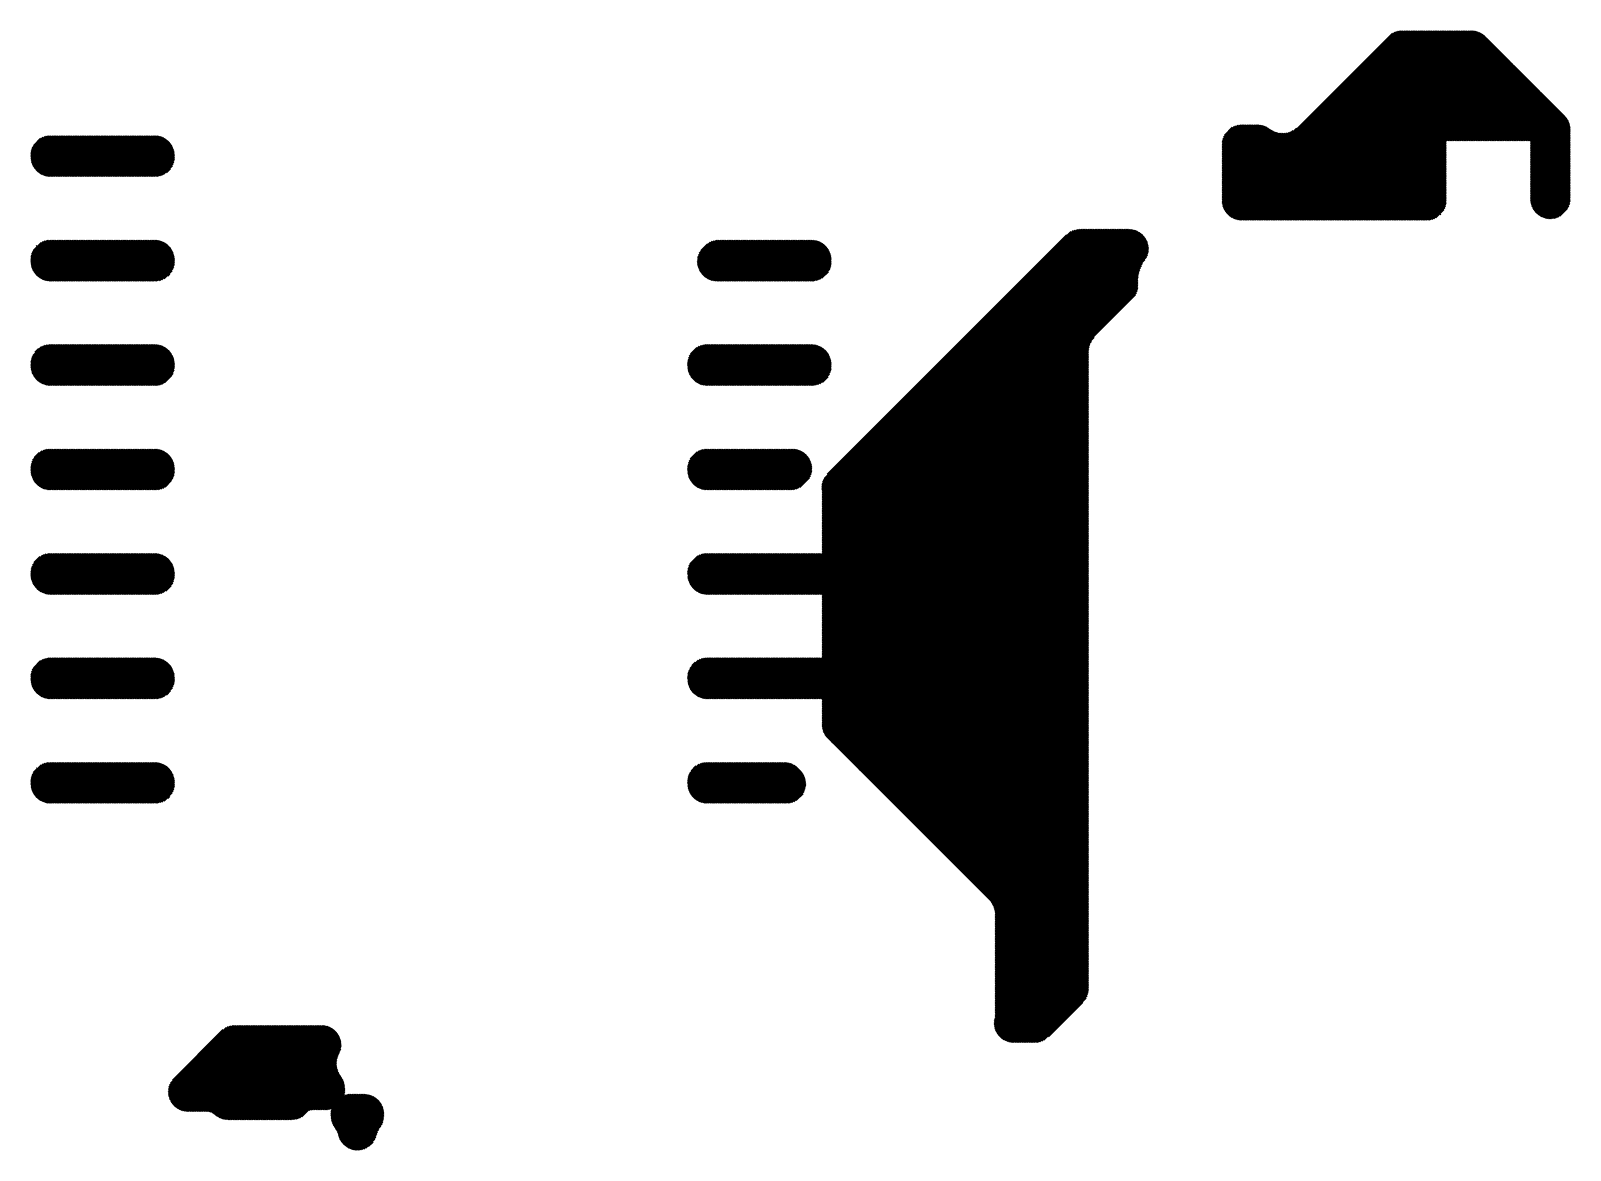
# Model space of a CAD drawing. Extents: x 17.1 to 54.5, y -45.2 to -18.
import ezdxf

# ---------------------------------------------------------------- set-up
doc = ezdxf.new("R2010")
doc.units = 0
doc.layers.add('HATCH_GEN', color=1, linetype='Continuous')

msp = doc.modelspace()

# ---------------------------------------------------------------- linework, layer by layer
at = {"layer": 'HATCH_GEN'}
for p, q in [((46.0305, -22.2111), (50.1702, -18.0713)), ((46.0341, -22.2357), (50.2252, -18.0447)), ((46.0398, -22.2584), (50.2686, -18.0295)), ((46.0455, -22.281), (50.3063, -18.0201)), ((46.0529, -22.3018), (50.34, -18.0147)), ((46.0604, -22.3226), (50.3715, -18.0115)), ((46.0693, -22.342), (50.4012, -18.0101)), ((46.0784, -22.3612), (50.4296, -18.01)), ((46.0885, -22.3793), (50.4578, -18.01)), ((46.0991, -22.397), (50.4861, -18.01)), ((46.1104, -22.414), (50.5144, -18.01)), ((46.1224, -22.4303), (50.5427, -18.01)), ((46.1347, -22.4463), (50.571, -18.01)), ((46.1481, -22.4611), (50.5993, -18.01)), ((46.1616, -22.476), (50.6275, -18.01)), ((46.1762, -22.4897), (50.6558, -18.01)), ((46.191, -22.5031), (50.6841, -18.01)), ((46.2065, -22.5159), (50.7124, -18.01)), ((46.2228, -22.5279), (50.7407, -18.01)), ((46.2393, -22.5397), (50.769, -18.01)), ((46.257, -22.5503), (50.7973, -18.01)), ((46.2747, -22.5609), (50.8255, -18.01)), ((46.2938, -22.57), (50.8538, -18.01)), ((46.313, -22.5791), (50.8821, -18.01)), ((46.3334, -22.587), (50.9104, -18.01)), ((46.3542, -22.5944), (50.9387, -18.01)), ((46.3762, -22.6007), (50.967, -18.01)), ((46.3989, -22.6064), (50.9952, -18.01)), ((46.4228, -22.6108), (51.0235, -18.01)), ((46.4474, -22.6144), (51.0518, -18.01)), ((46.4739, -22.6162), (51.0801, -18.01)), ((46.5009, -22.6175), (51.1084, -18.01)), ((46.5292, -22.6175), (51.1367, -18.01)), ((46.5575, -22.6175), (51.165, -18.01)), ((46.5857, -22.6175), (51.1932, -18.01)), ((46.614, -22.6175), (51.2215, -18.01)), ((46.6423, -22.6175), (51.2498, -18.01)), ((46.6706, -22.6175), (51.2781, -18.01)), ((46.6989, -22.6175), (51.3064, -18.01)), ((46.7272, -22.6175), (51.3347, -18.01)), ((46.7554, -22.6175), (51.3629, -18.01)), ((46.7837, -22.6175), (51.3912, -18.01)), ((46.812, -22.6175), (51.4195, -18.01)), ((46.8403, -22.6175), (51.4478, -18.01)), ((46.8686, -22.6175), (51.4761, -18.01)), ((46.8969, -22.6175), (51.5044, -18.01)), ((46.9251, -22.6175), (51.5326, -18.01)), ((46.9534, -22.6175), (51.5609, -18.01)), ((46.9817, -22.6175), (51.5892, -18.01)), ((47.01, -22.6175), (51.6175, -18.01)), ((47.0383, -22.6175), (51.6458, -18.01)), ((47.0666, -22.6175), (51.6741, -18.01)), ((47.0949, -22.6175), (51.7024, -18.01)), ((47.1231, -22.6175), (51.7306, -18.01)), ((47.1514, -22.6175), (51.7589, -18.01)), ((47.1797, -22.6175), (51.7872, -18.01)), ((47.208, -22.6175), (51.8155, -18.01)), ((47.2363, -22.6175), (51.8438, -18.01)), ((47.2646, -22.6175), (51.8721, -18.01)), ((47.2928, -22.6175), (51.9003, -18.01)), ((47.3211, -22.6175), (51.9286, -18.01)), ((47.3494, -22.6175), (51.9569, -18.01)), ((47.3777, -22.6175), (51.9852, -18.01)), ((47.406, -22.6175), (52.0135, -18.01)), ((47.4343, -22.6175), (52.0418, -18.01)), ((47.4625, -22.6175), (52.07, -18.01)), ((47.4908, -22.6175), (52.098, -18.0103)), ((47.5191, -22.6175), (52.125, -18.0116)), ((47.5474, -22.6175), (52.1508, -18.0141)), ((47.5757, -22.6175), (52.1755, -18.0177)), ((47.604, -22.6175), (52.1988, -18.0226)), ((47.6323, -22.6175), (52.2215, -18.0283)), ((47.6605, -22.6175), (52.243, -18.0351)), ((47.6888, -22.6175), (52.2638, -18.0425)), ((47.7171, -22.6175), (52.2838, -18.0508)), ((47.7454, -22.6175), (52.303, -18.0599)), ((47.7737, -22.6175), (52.3217, -18.0695)), ((47.802, -22.6175), (52.3394, -18.0801)), ((47.8302, -22.6175), (52.357, -18.0908)), ((47.8585, -22.6175), (52.3732, -18.1028)), ((47.8868, -22.6175), (52.3894, -18.1149)), ((47.9151, -22.6175), (52.4046, -18.128)), ((47.9434, -22.6175), (52.4194, -18.1415)), ((47.9717, -22.6175), (52.434, -18.1552)), ((47.9999, -22.6175), (52.4481, -18.1693)), ((48.0282, -22.6175), (52.4622, -18.1835)), ((48.0565, -22.6175), (52.4764, -18.1976)), ((48.0848, -22.6175), (52.4905, -18.2118)), ((48.1131, -22.6175), (52.5047, -18.2259)), ((48.1414, -22.6175), (52.5188, -18.2401)), ((48.1697, -22.6175), (52.533, -18.2542)), ((48.1979, -22.6175), (52.5471, -18.2683)), ((48.2262, -22.6175), (52.5612, -18.2825)), ((48.2545, -22.6175), (52.5754, -18.2966)), ((48.2828, -22.6175), (52.5895, -18.3108)), ((48.3111, -22.6175), (52.6037, -18.3249)), ((48.3394, -22.6175), (52.6178, -18.3391)), ((48.3676, -22.6175), (52.6319, -18.3532)), ((48.3959, -22.6175), (52.6461, -18.3673)), ((48.4242, -22.6175), (52.6602, -18.3815)), ((48.4525, -22.6175), (52.6744, -18.3956)), ((48.4808, -22.6175), (52.6885, -18.4098)), ((48.5091, -22.6175), (52.7027, -18.4239)), ((48.5374, -22.6175), (52.7168, -18.438)), ((48.5656, -22.6175), (52.7309, -18.4522)), ((48.5939, -22.6175), (52.7451, -18.4663)), ((48.6222, -22.6175), (52.7592, -18.4805)), ((48.6505, -22.6175), (52.7734, -18.4946)), ((48.6788, -22.6175), (52.7875, -18.5088)), ((48.7071, -22.6175), (52.8017, -18.5229)), ((48.7353, -22.6175), (52.8158, -18.537)), ((48.7636, -22.6175), (52.8299, -18.5512)), ((48.7919, -22.6175), (52.8441, -18.5653)), ((48.8202, -22.6175), (52.8582, -18.5795)), ((48.8485, -22.6175), (52.8724, -18.5936)), ((48.8768, -22.6175), (52.8865, -18.6078)), ((48.905, -22.6175), (52.9006, -18.6219)), ((48.9333, -22.6175), (52.9148, -18.636)), ((48.9616, -22.6175), (52.9289, -18.6502)), ((48.9899, -22.6175), (52.9431, -18.6643)), ((49.0182, -22.6175), (52.9572, -18.6785)), ((49.0465, -22.6175), (52.9714, -18.6926)), ((49.0748, -22.6175), (52.9855, -18.7067)), ((49.103, -22.6175), (52.9996, -18.7209)), ((49.1313, -22.6175), (53.0138, -18.735)), ((49.1596, -22.6175), (53.0279, -18.7492)), ((49.1879, -22.6175), (53.0421, -18.7633)), ((49.2162, -22.6175), (53.0562, -18.7775)), ((49.2445, -22.6175), (53.0704, -18.7916)), ((49.2727, -22.6175), (53.0845, -18.8057)), ((49.301, -22.6175), (53.0986, -18.8199)), ((49.3293, -22.6175), (53.1128, -18.834)), ((49.3576, -22.6175), (53.1269, -18.8482)), ((49.3859, -22.6175), (53.1411, -18.8623)), ((49.4142, -22.6175), (53.1552, -18.8765)), ((49.4424, -22.6175), (53.1693, -18.8906)), ((49.4707, -22.6175), (53.1835, -18.9047)), ((49.499, -22.6175), (53.1976, -18.9189)), ((49.5273, -22.6175), (53.2118, -18.933)), ((51.485, -20.688), (53.2259, -18.9472)), ((51.5139, -20.6875), (53.2401, -18.9613)), ((51.5422, -20.6875), (53.2542, -18.9755)), ((51.5704, -20.6875), (53.2683, -18.9896)), ((51.5987, -20.6875), (53.2825, -19.0037)), ((51.627, -20.6875), (53.2966, -19.0179)), ((51.6553, -20.6875), (53.3108, -19.032)), ((51.6836, -20.6875), (53.3249, -19.0462)), ((51.7119, -20.6875), (53.3391, -19.0603)), ((51.7401, -20.6875), (53.3532, -19.0744)), ((51.7684, -20.6875), (53.3673, -19.0886)), ((51.7967, -20.6875), (53.3815, -19.1027)), ((51.825, -20.6875), (53.3956, -19.1169)), ((51.8533, -20.6875), (53.4098, -19.131)), ((51.8816, -20.6875), (53.4239, -19.1452)), ((51.9098, -20.6875), (53.438, -19.1593)), ((51.9381, -20.6875), (53.4522, -19.1734)), ((51.9664, -20.6875), (53.4663, -19.1876)), ((51.9947, -20.6875), (53.4805, -19.2017)), ((52.023, -20.6875), (53.4946, -19.2159)), ((52.0513, -20.6875), (53.5088, -19.23)), ((52.0796, -20.6875), (53.5229, -19.2442)), ((52.1078, -20.6875), (53.537, -19.2583)), ((52.1361, -20.6875), (53.5512, -19.2724)), ((52.1644, -20.6875), (53.5653, -19.2866)), ((52.1927, -20.6875), (53.5795, -19.3007)), ((52.221, -20.6875), (53.5936, -19.3149)), ((52.2493, -20.6875), (53.6078, -19.329)), ((52.2775, -20.6875), (53.6219, -19.3431)), ((52.3058, -20.6875), (53.636, -19.3573)), ((52.3341, -20.6875), (53.6502, -19.3714)), ((52.3624, -20.6875), (53.6643, -19.3856)), ((52.3907, -20.6875), (53.6785, -19.3997)), ((52.419, -20.6875), (53.6926, -19.4139)), ((52.4472, -20.6875), (53.7068, -19.428)), ((52.4755, -20.6875), (53.7209, -19.4421)), ((52.5038, -20.6875), (53.735, -19.4563)), ((52.5321, -20.6875), (53.7492, -19.4704)), ((52.5604, -20.6875), (53.7633, -19.4846)), ((52.5887, -20.6875), (53.7775, -19.4987)), ((52.617, -20.6875), (53.7916, -19.5129)), ((52.6452, -20.6875), (53.8057, -19.527)), ((52.6735, -20.6875), (53.8199, -19.5411)), ((52.7018, -20.6875), (53.834, -19.5553)), ((52.7301, -20.6875), (53.8482, -19.5694)), ((52.7584, -20.6875), (53.8623, -19.5836)), ((52.7867, -20.6875), (53.8765, -19.5977)), ((52.8149, -20.6875), (53.8906, -19.6118)), ((52.8432, -20.6875), (53.9047, -19.626)), ((52.8715, -20.6875), (53.9189, -19.6401)), ((52.8998, -20.6875), (53.933, -19.6543)), ((52.9281, -20.6875), (53.9472, -19.6684)), ((52.9564, -20.6875), (53.9613, -19.6826)), ((52.9847, -20.6875), (53.9755, -19.6967)), ((53.0129, -20.6875), (53.9896, -19.7108)), ((53.0412, -20.6875), (54.0037, -19.725)), ((53.0695, -20.6875), (54.0179, -19.7391)), ((53.0978, -20.6875), (54.032, -19.7533)), ((53.1261, -20.6875), (54.0462, -19.7674)), ((53.1544, -20.6875), (54.0603, -19.7816)), ((53.1826, -20.6875), (54.0744, -19.7957)), ((53.2109, -20.6875), (54.0886, -19.8098)), ((53.2392, -20.6875), (54.1027, -19.824)), ((53.2675, -20.6875), (54.1169, -19.8381)), ((53.2958, -20.6875), (54.131, -19.8523)), ((53.3241, -20.6875), (54.1452, -19.8664)), ((53.3523, -20.6875), (54.1593, -19.8805)), ((53.3806, -20.6875), (54.1734, -19.8947)), ((53.4089, -20.6875), (54.1876, -19.9088)), ((53.4372, -20.6875), (54.2017, -19.923)), ((53.4655, -20.6875), (54.2159, -19.9371)), ((53.4938, -20.6875), (54.23, -19.9513)), ((53.52, -20.6895), (54.2442, -19.9654)), ((53.525, -20.7128), (54.2583, -19.9795)), ((53.525, -20.7411), (54.2724, -19.9937)), ((53.525, -20.7694), (54.2866, -20.0078)), ((53.525, -20.7977), (54.3007, -20.022)), ((53.525, -20.826), (54.3149, -20.0361)), ((53.525, -20.8543), (54.329, -20.0503)), ((53.525, -20.8825), (54.3431, -20.0644)), ((53.525, -20.9108), (54.357, -20.0788)), ((53.525, -20.9391), (54.3704, -20.0937)), ((53.525, -20.9674), (54.3837, -20.1087)), ((53.525, -20.9957), (54.3958, -20.1249)), ((53.525, -21.024), (54.4078, -20.1412)), ((53.525, -21.0522), (54.4187, -20.1586)), ((53.525, -21.0805), (54.4293, -20.1763)), ((53.525, -21.1088), (54.439, -20.1948)), ((17.0587, -21.0318), (17.5294, -20.5612)), ((17.0593, -21.0595), (17.5578, -20.561)), ((17.0601, -21.0022), (17.4997, -20.5626)), ((17.0606, -21.0865), (17.5861, -20.561)), ((17.0616, -21.1138), (17.6144, -20.561)), ((17.063, -20.9709), (17.468, -20.566)), ((17.0643, -21.1393), (17.6427, -20.561)), ((17.0675, -21.1645), (17.671, -20.561)), ((17.0689, -20.9368), (17.434, -20.5717)), ((17.0727, -21.1875), (17.6992, -20.561)), ((17.078, -21.2106), (17.7275, -20.561)), ((17.0789, -20.8985), (17.3963, -20.5811)), ((17.085, -21.2318), (17.7558, -20.561)), ((17.0921, -21.2529), (17.7841, -20.561)), ((17.1007, -21.2727), (17.8124, -20.561)), ((17.1095, -21.2922), (17.8407, -20.561)), ((17.1193, -21.3107), (17.8689, -20.561)), ((17.1296, -21.3286), (17.8972, -20.561)), ((17.1405, -21.346), (17.9255, -20.561)), ((17.1524, -21.3624), (17.9538, -20.561)), ((17.1642, -21.3789), (17.9821, -20.561)), ((17.1775, -21.3939), (18.0104, -20.561)), ((17.1908, -21.4089), (18.0387, -20.561)), ((17.205, -21.423), (18.0669, -20.561)), ((17.2196, -21.4366), (18.0952, -20.561)), ((17.2347, -21.4498), (18.1235, -20.561)), ((17.2508, -21.462), (18.1518, -20.561)), ((17.2669, -21.4741), (18.1801, -20.561)), ((17.2844, -21.4849), (18.2084, -20.561)), ((17.302, -21.4957), (18.2366, -20.561)), ((17.3206, -21.5054), (18.2649, -20.561)), ((17.3397, -21.5146), (18.2932, -20.561)), ((17.3595, -21.523), (18.3215, -20.561)), ((17.3802, -21.5306), (18.3498, -20.561)), ((17.4015, -21.5376), (18.3781, -20.561)), ((17.424, -21.5433), (18.4063, -20.561)), ((17.4471, -21.5486), (18.4346, -20.561)), ((17.4717, -21.5523), (18.4629, -20.561)), ((17.4971, -21.5551), (18.4912, -20.561)), ((17.524, -21.5565), (18.5195, -20.561)), ((17.5518, -21.557), (18.5478, -20.561)), ((17.5801, -21.557), (18.5761, -20.561)), ((17.6083, -21.557), (18.6043, -20.561)), ((17.6366, -21.557), (18.6326, -20.561)), ((17.6649, -21.557), (18.6609, -20.561)), ((17.6932, -21.557), (18.6892, -20.561)), ((17.7215, -21.557), (18.7175, -20.561)), ((17.7498, -21.557), (18.7458, -20.561)), ((17.778, -21.557), (18.774, -20.561)), ((17.8063, -21.557), (18.8023, -20.561)), ((17.8346, -21.557), (18.8306, -20.561)), ((17.8629, -21.557), (18.8589, -20.561)), ((17.8912, -21.557), (18.8872, -20.561)), ((17.9195, -21.557), (18.9155, -20.561)), ((17.9478, -21.557), (18.9438, -20.561)), ((17.976, -21.557), (18.972, -20.561)), ((18.0043, -21.557), (19.0003, -20.561)), ((18.0326, -21.557), (19.0286, -20.561)), ((18.0609, -21.557), (19.0569, -20.561)), ((18.0892, -21.557), (19.0852, -20.561)), ((18.1175, -21.557), (19.1135, -20.561)), ((18.1457, -21.557), (19.1417, -20.561)), ((18.174, -21.557), (19.17, -20.561)), ((18.2023, -21.557), (19.1983, -20.561)), ((18.2306, -21.557), (19.2266, -20.561)), ((18.2589, -21.557), (19.2549, -20.561)), ((18.2872, -21.557), (19.2832, -20.561)), ((18.3154, -21.557), (19.3114, -20.561)), ((18.3437, -21.557), (19.3397, -20.561)), ((18.372, -21.557), (19.368, -20.561)), ((18.4003, -21.557), (19.3963, -20.561)), ((18.4286, -21.557), (19.4246, -20.561)), ((18.4569, -21.557), (19.4529, -20.561)), ((18.4852, -21.557), (19.4812, -20.561)), ((18.5134, -21.557), (19.5094, -20.561)), ((18.5417, -21.557), (19.5377, -20.561)), ((18.57, -21.557), (19.566, -20.561)), ((18.5983, -21.557), (19.5943, -20.561)), ((18.6266, -21.557), (19.6226, -20.561)), ((18.6549, -21.557), (19.6509, -20.561)), ((18.6831, -21.557), (19.6791, -20.561)), ((18.7114, -21.557), (19.7074, -20.561)), ((18.7397, -21.557), (19.7357, -20.561)), ((18.768, -21.557), (19.764, -20.561)), ((18.7963, -21.557), (19.7923, -20.561)), ((18.8246, -21.557), (19.8206, -20.561)), ((18.8528, -21.557), (19.8488, -20.561)), ((18.8811, -21.557), (19.8771, -20.561)), ((18.9094, -21.557), (19.9054, -20.561)), ((18.9377, -21.557), (19.9337, -20.561)), ((18.966, -21.557), (19.962, -20.561)), ((18.9943, -21.557), (19.9903, -20.561)), ((19.0226, -21.557), (20.0186, -20.561)), ((19.0508, -21.557), (20.0468, -20.561)), ((19.0791, -21.557), (20.0751, -20.561)), ((19.1074, -21.557), (20.1021, -20.5623)), ((19.1357, -21.557), (20.1286, -20.5641)), ((19.164, -21.557), (20.1532, -20.5678)), ((19.1923, -21.557), (20.1771, -20.5721)), ((19.2205, -21.557), (20.1997, -20.5779)), ((19.2488, -21.557), (20.2217, -20.5841)), ((46.025, -21.1418), (46.8678, -20.299)), ((46.025, -21.1135), (46.8395, -20.299)), ((46.025, -21.0852), (46.8112, -20.299)), ((46.025, -21.0569), (46.7829, -20.299)), ((46.025, -21.0286), (46.7546, -20.299)), ((46.025, -21.0003), (46.7263, -20.299)), ((46.025, -20.9721), (46.6981, -20.299)), ((46.025, -20.9438), (46.6698, -20.299)), ((46.025, -20.9155), (46.6415, -20.299)), ((46.025, -20.8872), (46.6132, -20.299)), ((46.025, -20.8589), (46.5849, -20.299)), ((46.025, -20.8306), (46.5566, -20.299)), ((46.025, -20.8024), (46.5284, -20.299)), ((46.025, -20.7741), (46.5001, -20.299)), ((46.025, -21.1701), (46.8958, -20.2992)), ((46.025, -21.1983), (46.9227, -20.3006)), ((46.025, -21.2266), (46.9488, -20.3028)), ((46.025, -21.2549), (46.9733, -20.3066)), ((46.025, -21.2832), (46.997, -20.3112)), ((46.025, -21.3115), (47.0194, -20.3171)), ((46.025, -21.3398), (47.0413, -20.3234)), ((46.025, -21.368), (47.0618, -20.3312)), ((46.025, -21.3963), (47.0823, -20.339)), ((46.025, -21.4246), (47.1012, -20.3484)), ((46.025, -21.4529), (47.12, -20.3579)), ((46.025, -21.4812), (47.1378, -20.3684)), ((46.025, -21.5095), (47.155, -20.3794)), ((46.025, -21.5377), (47.1721, -20.3907)), ((46.025, -21.566), (47.1886, -20.4025)), ((46.025, -21.5943), (47.2061, -20.4132)), ((46.025, -21.6226), (47.224, -20.4236)), ((46.025, -21.6509), (47.242, -20.4339)), ((46.025, -21.6792), (47.2599, -20.4443)), ((46.025, -21.7075), (47.2778, -20.4546)), ((46.025, -21.7357), (47.2958, -20.465)), ((46.025, -22.1317), (47.6862, -20.4705)), ((46.025, -21.764), (47.3165, -20.4726)), ((46.025, -21.7923), (47.3388, -20.4785)), ((46.025, -22.1034), (47.6476, -20.4808)), ((46.025, -21.8206), (47.3611, -20.4845)), ((46.025, -21.8489), (47.3834, -20.4905)), ((46.025, -22.0751), (47.6089, -20.4912)), ((46.025, -21.8772), (47.4057, -20.4965)), ((46.025, -22.0469), (47.5703, -20.5015)), ((46.025, -21.9054), (47.4282, -20.5022)), ((46.025, -22.0186), (47.5404, -20.5032)), ((46.025, -21.9903), (47.5121, -20.5032)), ((46.025, -21.962), (47.4838, -20.5032)), ((46.025, -21.9337), (47.4555, -20.5032)), ((46.0258, -22.1592), (47.7484, -20.4366)), ((46.0264, -20.7444), (46.4704, -20.3004)), ((46.0271, -22.1862), (47.8338, -20.3795)), ((46.0293, -20.7132), (46.4392, -20.3033)), ((46.0343, -20.6799), (46.4059, -20.3083)), ((46.0438, -20.6421), (46.3681, -20.3178)), ((46.0585, -20.5992), (46.3252, -20.3325)), ((46.0831, -20.5463), (46.2723, -20.3571)), ((53.525, -21.1371), (54.4481, -20.214)), ((53.525, -21.1654), (54.4566, -20.2338)), ((53.525, -21.1937), (54.4641, -20.2546)), ((53.525, -21.222), (54.471, -20.2759)), ((53.525, -21.2502), (54.4767, -20.2985)), ((53.525, -21.2785), (54.4818, -20.3217)), ((53.525, -21.3068), (54.4855, -20.3463)), ((53.525, -21.3351), (54.4882, -20.3719)), ((53.525, -21.3634), (54.4896, -20.3988)), ((53.525, -21.3917), (54.49, -20.4267)), ((53.525, -21.4199), (54.49, -20.4549)), ((53.525, -21.4482), (54.49, -20.4832)), ((53.525, -21.4765), (54.49, -20.5115)), ((53.525, -21.5048), (54.49, -20.5398)), ((53.525, -21.5331), (54.49, -20.5681)), ((17.0945, -20.8546), (17.3525, -20.5967)), ((17.1216, -20.7993), (17.2959, -20.625)), ((19.2771, -21.557), (20.2425, -20.5917)), ((19.3054, -21.557), (20.263, -20.5994)), ((19.3337, -21.557), (20.2821, -20.6086)), ((19.362, -21.557), (20.3012, -20.6178)), ((19.3902, -21.557), (20.3189, -20.6284)), ((19.4185, -21.557), (20.3364, -20.6391)), ((19.4468, -21.557), (20.3531, -20.6507)), ((19.4751, -21.557), (20.3692, -20.6629)), ((19.5034, -21.557), (20.3849, -20.6754)), ((19.5317, -21.557), (20.3996, -20.6891)), ((19.56, -21.557), (20.4143, -20.7027)), ((19.5882, -21.557), (20.4277, -20.7175)), ((19.6165, -21.557), (20.441, -20.7326)), ((19.6448, -21.557), (20.4535, -20.7484)), ((19.6731, -21.557), (20.4653, -20.7648)), ((19.7014, -21.557), (20.4768, -20.7816)), ((19.7297, -21.557), (20.4872, -20.7995)), ((19.7579, -21.557), (20.4975, -20.8174)), ((19.7862, -21.557), (20.5065, -20.8368)), ((19.8145, -21.557), (20.5153, -20.8563)), ((19.8428, -21.557), (20.5229, -20.8769)), ((19.8711, -21.557), (20.53, -20.8981)), ((19.8994, -21.557), (20.536, -20.9204)), ((19.9276, -21.557), (20.5413, -20.9434)), ((49.5556, -22.6175), (51.4755, -20.6975)), ((49.5839, -22.6175), (51.475, -20.7264)), ((49.6122, -22.6175), (51.475, -20.7547)), ((49.6404, -22.6175), (51.475, -20.7829)), ((49.6687, -22.6175), (51.475, -20.8112)), ((49.697, -22.6175), (51.475, -20.8395)), ((49.7253, -22.6175), (51.475, -20.8678)), ((49.7536, -22.6175), (51.475, -20.8961)), ((49.7819, -22.6175), (51.475, -20.9244)), ((49.8101, -22.6175), (51.475, -20.9526)), ((53.525, -21.5614), (54.49, -20.5964)), ((53.525, -21.5896), (54.49, -20.6246)), ((53.525, -21.6179), (54.49, -20.6529)), ((53.525, -21.6462), (54.49, -20.6812)), ((53.525, -21.6745), (54.49, -20.7095)), ((53.525, -21.7028), (54.49, -20.7378)), ((53.525, -21.7311), (54.49, -20.7661)), ((53.525, -21.7594), (54.49, -20.7944)), ((53.525, -21.7876), (54.49, -20.8226)), ((53.525, -21.8159), (54.49, -20.8509)), ((53.525, -21.8442), (54.49, -20.8792)), ((53.525, -21.8725), (54.49, -20.9075)), ((53.525, -21.9008), (54.49, -20.9358)), ((19.9559, -21.557), (20.5453, -20.9677)), ((19.9842, -21.557), (20.5484, -20.9928)), ((20.0125, -21.557), (20.5498, -21.0197)), ((20.0408, -21.557), (20.5513, -21.0465)), ((20.0691, -21.557), (20.552, -21.074)), ((20.0983, -21.556), (20.5519, -21.1024)), ((20.1285, -21.5541), (20.5497, -21.133)), ((20.1616, -21.5493), (20.5447, -21.1662)), ((20.1981, -21.5411), (20.5367, -21.2025)), ((20.2392, -21.5283), (20.5241, -21.2434)), ((20.2882, -21.5076), (20.5029, -21.2929)), ((49.8384, -22.6175), (51.475, -20.9809)), ((49.8667, -22.6175), (51.475, -21.0092)), ((49.895, -22.6175), (51.475, -21.0375)), ((49.9233, -22.6175), (51.475, -21.0658)), ((49.9516, -22.6175), (51.475, -21.0941)), ((49.9798, -22.6175), (51.475, -21.1223)), ((50.0081, -22.6175), (51.475, -21.1506)), ((50.0364, -22.6175), (51.475, -21.1789)), ((50.0647, -22.6175), (51.475, -21.2072)), ((50.093, -22.6175), (51.475, -21.2355)), ((50.1213, -22.6175), (51.475, -21.2638)), ((50.1496, -22.6175), (51.475, -21.2921)), ((50.1778, -22.6175), (51.475, -21.3203)), ((53.525, -21.9291), (54.49, -20.9641)), ((53.525, -21.9573), (54.49, -20.9923)), ((53.525, -21.9856), (54.49, -21.0206)), ((53.525, -22.0139), (54.49, -21.0489)), ((53.525, -22.0422), (54.49, -21.0772)), ((53.525, -22.0705), (54.49, -21.1055)), ((53.525, -22.0988), (54.49, -21.1338)), ((53.5259, -22.1262), (54.49, -21.162)), ((53.5272, -22.1531), (54.49, -21.1903)), ((53.5307, -22.1779), (54.49, -21.2186)), ((53.5344, -22.2025), (54.49, -21.2469)), ((53.5401, -22.2251), (54.49, -21.2752)), ((53.5459, -22.2476), (54.49, -21.3035)), ((53.5533, -22.2684), (54.49, -21.3318)), ((20.3615, -21.4625), (20.4582, -21.3659)), ((50.2061, -22.6175), (51.475, -21.3486)), ((50.2344, -22.6175), (51.475, -21.3769)), ((50.2627, -22.6175), (51.475, -21.4052)), ((50.291, -22.6175), (51.475, -21.4335)), ((50.3193, -22.6175), (51.475, -21.4618)), ((50.3475, -22.6175), (51.475, -21.49)), ((50.3758, -22.6175), (51.475, -21.5183)), ((50.4041, -22.6175), (51.475, -21.5466)), ((50.4324, -22.6175), (51.475, -21.5749)), ((50.4607, -22.6175), (51.475, -21.6032)), ((50.489, -22.6175), (51.475, -21.6315)), ((50.5172, -22.6175), (51.475, -21.6597)), ((50.5455, -22.6175), (51.475, -21.688)), ((53.5608, -22.2892), (54.49, -21.36)), ((53.5698, -22.3085), (54.49, -21.3883)), ((53.5789, -22.3277), (54.49, -21.4166)), ((53.5891, -22.3458), (54.49, -21.4449)), ((53.5997, -22.3634), (54.49, -21.4732)), ((53.6111, -22.3804), (54.49, -21.5015)), ((53.6231, -22.3966), (54.49, -21.5297)), ((53.6355, -22.4126), (54.49, -21.558)), ((53.6489, -22.4274), (54.49, -21.5863)), ((53.6623, -22.4423), (54.49, -21.6146)), ((53.677, -22.4559), (54.49, -21.6429)), ((53.6919, -22.4693), (54.49, -21.6712)), ((53.7075, -22.482), (54.49, -21.6995)), ((50.5738, -22.6175), (51.475, -21.7163)), ((50.6021, -22.6175), (51.475, -21.7446)), ((50.6304, -22.6175), (51.475, -21.7729)), ((50.6587, -22.6175), (51.475, -21.8012)), ((50.687, -22.6175), (51.475, -21.8295)), ((50.7152, -22.6175), (51.475, -21.8577)), ((50.7435, -22.6175), (51.475, -21.886)), ((50.7718, -22.6175), (51.475, -21.9143)), ((50.8001, -22.6175), (51.475, -21.9426)), ((50.8284, -22.6175), (51.475, -21.9709)), ((50.8567, -22.6175), (51.475, -21.9992)), ((50.8849, -22.6175), (51.475, -22.0274)), ((50.9132, -22.6175), (51.475, -22.0557)), ((50.9415, -22.6175), (51.475, -22.084)), ((53.7237, -22.494), (54.49, -21.7277)), ((53.7403, -22.5057), (54.49, -21.756)), ((53.758, -22.5163), (54.49, -21.7843)), ((53.7757, -22.5269), (54.49, -21.8126)), ((53.7949, -22.536), (54.49, -21.8409)), ((53.8141, -22.5451), (54.49, -21.8692)), ((53.8346, -22.5528), (54.49, -21.8974)), ((53.8554, -22.5603), (54.49, -21.9257)), ((53.8775, -22.5665), (54.49, -21.954)), ((53.9001, -22.5721), (54.49, -21.9823)), ((53.9242, -22.5764), (54.49, -22.0106)), ((53.9488, -22.58), (54.49, -22.0389)), ((53.9754, -22.5818), (54.49, -22.0671)), ((50.9698, -22.6175), (51.475, -22.1123)), ((50.9981, -22.6175), (51.475, -22.1406)), ((51.0277, -22.6162), (51.4737, -22.1702)), ((51.0586, -22.6135), (51.471, -22.2011)), ((51.0918, -22.6086), (51.4661, -22.2343)), ((51.1294, -22.5993), (51.4568, -22.2719)), ((51.1719, -22.5851), (51.4426, -22.3144)), ((51.2234, -22.5619), (51.4194, -22.3659)), ((54.0027, -22.5828), (54.4898, -22.0956)), ((54.0324, -22.5813), (54.4884, -22.1253)), ((54.0641, -22.5779), (54.485, -22.157)), ((54.098, -22.5723), (54.4794, -22.1909)), ((54.1357, -22.5628), (54.4699, -22.2287)), ((54.1796, -22.5473), (54.4544, -22.2725)), ((54.2361, -22.519), (54.4261, -22.329)), ((51.3247, -22.4889), (51.3464, -22.4672)), ((17.0588, -23.5773), (17.5351, -23.101)), ((17.0595, -23.6049), (17.5634, -23.101)), ((17.0596, -23.5482), (17.5055, -23.1023)), ((17.0609, -23.6318), (17.5917, -23.101)), ((17.0618, -23.6592), (17.62, -23.101)), ((17.0619, -23.5177), (17.4745, -23.105)), ((17.065, -23.6843), (17.6483, -23.101)), ((17.0677, -23.4835), (17.4414, -23.1099)), ((17.0685, -23.7091), (17.6765, -23.101)), ((17.0737, -23.7321), (17.7048, -23.101)), ((17.0768, -23.4462), (17.4039, -23.1191)), ((17.0793, -23.7548), (17.7331, -23.101)), ((17.0864, -23.776), (17.7614, -23.101)), ((17.0911, -23.4036), (17.3613, -23.1334)), ((17.0936, -23.7971), (17.7897, -23.101)), ((17.1024, -23.8165), (17.818, -23.101)), ((17.1112, -23.836), (17.8462, -23.101)), ((17.1148, -23.3517), (17.3094, -23.157)), ((17.1213, -23.8542), (17.8745, -23.101)), ((17.1317, -23.8721), (17.9028, -23.101)), ((17.1429, -23.8892), (17.9311, -23.101)), ((17.1547, -23.9057), (17.9594, -23.101)), ((17.1668, -23.9218), (17.9877, -23.101)), ((17.1801, -23.9368), (18.016, -23.101)), ((17.1934, -23.9519), (18.0442, -23.101)), ((17.2078, -23.9657), (18.0725, -23.101)), ((17.2225, -23.9793), (18.1008, -23.101)), ((17.2379, -23.9922), (18.1291, -23.101)), ((17.254, -24.0044), (18.1574, -23.101)), ((17.2703, -24.0163), (18.1857, -23.101)), ((17.2879, -24.027), (18.2139, -23.101)), ((17.3055, -24.0378), (18.2422, -23.101)), ((17.3243, -24.0472), (18.2705, -23.101)), ((17.3434, -24.0564), (18.2988, -23.101)), ((17.3636, -24.0645), (18.3271, -23.101)), ((17.3843, -24.0721), (18.3554, -23.101)), ((17.4059, -24.0787), (18.3836, -23.101)), ((17.4285, -24.0845), (18.4119, -23.101)), ((17.4519, -24.0893), (18.4402, -23.101)), ((17.4765, -24.093), (18.4685, -23.101)), ((17.5024, -24.0954), (18.4968, -23.101)), ((17.5293, -24.0967), (18.5251, -23.101)), ((17.5574, -24.097), (18.5534, -23.101)), ((17.5856, -24.097), (18.5816, -23.101)), ((17.6139, -24.097), (18.6099, -23.101)), ((17.6422, -24.097), (18.6382, -23.101)), ((17.6705, -24.097), (18.6665, -23.101)), ((17.6988, -24.097), (18.6948, -23.101)), ((17.7271, -24.097), (18.7231, -23.101)), ((17.7553, -24.097), (18.7513, -23.101)), ((17.7836, -24.097), (18.7796, -23.101)), ((17.8119, -24.097), (18.8079, -23.101)), ((17.8402, -24.097), (18.8362, -23.101)), ((17.8685, -24.097), (18.8645, -23.101)), ((17.8968, -24.097), (18.8928, -23.101)), ((17.9251, -24.097), (18.9211, -23.101)), ((17.9533, -24.097), (18.9493, -23.101)), ((17.9816, -24.097), (18.9776, -23.101)), ((18.0099, -24.097), (19.0059, -23.101)), ((18.0382, -24.097), (19.0342, -23.101)), ((18.0665, -24.097), (19.0625, -23.101)), ((18.0948, -24.097), (19.0908, -23.101)), ((18.123, -24.097), (19.119, -23.101)), ((18.1513, -24.097), (19.1473, -23.101)), ((18.1796, -24.097), (19.1756, -23.101)), ((18.2079, -24.097), (19.2039, -23.101)), ((18.2362, -24.097), (19.2322, -23.101)), ((18.2645, -24.097), (19.2605, -23.101)), ((18.2927, -24.097), (19.2887, -23.101)), ((18.321, -24.097), (19.317, -23.101)), ((18.3493, -24.097), (19.3453, -23.101)), ((18.3776, -24.097), (19.3736, -23.101)), ((18.4059, -24.097), (19.4019, -23.101)), ((18.4342, -24.097), (19.4302, -23.101)), ((18.4625, -24.097), (19.4585, -23.101)), ((18.4907, -24.097), (19.4867, -23.101)), ((18.519, -24.097), (19.515, -23.101)), ((18.5473, -24.097), (19.5433, -23.101)), ((18.5756, -24.097), (19.5716, -23.101)), ((18.6039, -24.097), (19.5999, -23.101)), ((18.6322, -24.097), (19.6282, -23.101)), ((18.6604, -24.097), (19.6564, -23.101)), ((18.6887, -24.097), (19.6847, -23.101)), ((18.717, -24.097), (19.713, -23.101)), ((18.7453, -24.097), (19.7413, -23.101)), ((18.7736, -24.097), (19.7696, -23.101)), ((18.8019, -24.097), (19.7979, -23.101)), ((18.8301, -24.097), (19.8261, -23.101)), ((18.8584, -24.097), (19.8544, -23.101)), ((18.8867, -24.097), (19.8827, -23.101)), ((18.915, -24.097), (19.911, -23.101)), ((18.9433, -24.097), (19.9393, -23.101)), ((18.9716, -24.097), (19.9676, -23.101)), ((18.9999, -24.097), (19.9959, -23.101)), ((19.0281, -24.097), (20.0241, -23.101)), ((19.0564, -24.097), (20.0524, -23.101)), ((19.0847, -24.097), (20.0805, -23.1012)), ((19.113, -24.097), (20.1074, -23.1026)), ((19.1413, -24.097), (20.1334, -23.1048)), ((19.1696, -24.097), (20.158, -23.1086)), ((19.1978, -24.097), (20.1816, -23.1133)), ((19.2261, -24.097), (20.2041, -23.119)), ((19.2544, -24.097), (20.2258, -23.1256)), ((19.2827, -24.097), (20.2466, -23.1331)), ((19.311, -24.097), (20.2667, -23.1412)), ((19.3393, -24.097), (20.2858, -23.1504)), ((19.3675, -24.097), (20.3048, -23.1598)), ((19.3958, -24.097), (20.3223, -23.1705)), ((19.4241, -24.097), (20.3399, -23.1812)), ((19.4524, -24.097), (20.3563, -23.1931)), ((19.4807, -24.097), (20.3724, -23.2053)), ((33.2656, -23.634), (33.7986, -23.101)), ((33.2659, -23.6054), (33.7694, -23.1018)), ((33.2669, -23.6609), (33.8269, -23.101)), ((33.2674, -23.5756), (33.7396, -23.1034)), ((33.2699, -23.6863), (33.8551, -23.101)), ((33.2724, -23.5424), (33.7064, -23.1083)), ((33.2735, -23.7109), (33.8834, -23.101)), ((33.2789, -23.7339), (33.9117, -23.101)), ((33.2802, -23.5063), (33.6704, -23.1161)), ((33.2845, -23.7565), (33.94, -23.101)), ((33.2917, -23.7776), (33.9683, -23.101)), ((33.2923, -23.4658), (33.6299, -23.1283)), ((33.2991, -23.7984), (33.9966, -23.101)), ((33.3078, -23.8181), (34.0249, -23.101)), ((33.3123, -23.4175), (33.5816, -23.1483)), ((33.3168, -23.8373), (34.0531, -23.101)), ((33.3267, -23.8557), (34.0814, -23.101)), ((33.3373, -23.8734), (34.1097, -23.101)), ((33.3483, -23.8907), (34.138, -23.101)), ((33.3523, -23.3493), (33.5133, -23.1883)), ((33.3604, -23.9069), (34.1663, -23.101)), ((33.3724, -23.9231), (34.1946, -23.101)), ((33.3858, -23.938), (34.2228, -23.101)), ((33.3993, -23.9529), (34.2511, -23.101)), ((33.4136, -23.9668), (34.2794, -23.101)), ((33.4285, -23.9802), (34.3077, -23.101)), ((33.4437, -23.9932), (34.336, -23.101)), ((33.46, -24.0053), (34.3643, -23.101)), ((33.4763, -24.0173), (34.3925, -23.101)), ((33.4939, -24.0279), (34.4208, -23.101)), ((33.5116, -24.0385), (34.4491, -23.101)), ((33.5305, -24.0479), (34.4774, -23.101)), ((33.5497, -24.057), (34.5057, -23.101)), ((33.5698, -24.0652), (34.534, -23.101)), ((33.5906, -24.0726), (34.5623, -23.101)), ((33.6123, -24.0792), (34.5905, -23.101)), ((33.6349, -24.0849), (34.6188, -23.101)), ((33.6585, -24.0896), (34.6471, -23.101)), ((33.6831, -24.0933), (34.6754, -23.101)), ((33.7092, -24.0955), (34.7037, -23.101)), ((33.7361, -24.0968), (34.732, -23.101)), ((33.7642, -24.097), (34.7602, -23.101)), ((33.7925, -24.097), (34.7885, -23.101)), ((33.8208, -24.097), (34.8168, -23.101)), ((33.8491, -24.097), (34.8451, -23.101)), ((33.8774, -24.097), (34.8734, -23.101)), ((33.9057, -24.097), (34.9017, -23.101)), ((33.9339, -24.097), (34.9299, -23.101)), ((33.9622, -24.097), (34.9582, -23.101)), ((33.9905, -24.097), (34.9865, -23.101)), ((34.0188, -24.097), (35.0148, -23.101)), ((34.0471, -24.097), (35.0431, -23.101)), ((34.0754, -24.097), (35.0714, -23.101)), ((34.1037, -24.097), (35.0997, -23.101)), ((34.1319, -24.097), (35.1279, -23.101)), ((34.1602, -24.097), (35.1562, -23.101)), ((34.1885, -24.097), (35.1845, -23.101)), ((34.2168, -24.097), (35.2128, -23.101)), ((34.2451, -24.097), (35.2411, -23.101)), ((34.2734, -24.097), (35.2694, -23.101)), ((34.3016, -24.097), (35.2976, -23.101)), ((34.3299, -24.097), (35.3259, -23.101)), ((34.3582, -24.097), (35.3542, -23.101)), ((34.3865, -24.097), (35.3825, -23.101)), ((34.4148, -24.097), (35.4108, -23.101)), ((34.4431, -24.097), (35.4391, -23.101)), ((34.4713, -24.097), (35.4673, -23.101)), ((34.4996, -24.097), (35.4956, -23.101)), ((34.5279, -24.097), (35.5239, -23.101)), ((34.5562, -24.097), (35.5522, -23.101)), ((34.5845, -24.097), (35.5805, -23.101)), ((34.6128, -24.097), (35.6088, -23.101)), ((34.6411, -24.097), (35.6371, -23.101)), ((34.6693, -24.097), (35.6653, -23.101)), ((34.6976, -24.097), (35.6936, -23.101)), ((34.7259, -24.097), (35.7219, -23.101)), ((34.7542, -24.097), (35.7502, -23.101)), ((34.7825, -24.097), (35.7785, -23.101)), ((34.8108, -24.097), (35.8068, -23.101)), ((34.839, -24.097), (35.835, -23.101)), ((34.8673, -24.097), (35.8633, -23.101)), ((34.8956, -24.097), (35.8916, -23.101)), ((34.9239, -24.097), (35.9199, -23.101)), ((34.9522, -24.097), (35.9482, -23.101)), ((34.9805, -24.097), (35.9765, -23.101)), ((35.0088, -24.097), (36.0048, -23.101)), ((35.037, -24.097), (36.033, -23.101)), ((35.0653, -24.097), (36.0606, -23.1017)), ((35.0936, -24.097), (36.0875, -23.1031)), ((35.1219, -24.097), (36.1126, -23.1063)), ((35.1502, -24.097), (36.1372, -23.11)), ((35.1785, -24.097), (36.1599, -23.1155)), ((35.2067, -24.097), (36.1825, -23.1213)), ((35.235, -24.097), (36.2035, -23.1285)), ((35.2633, -24.097), (36.2242, -23.1361)), ((35.2916, -24.097), (36.2438, -23.1448)), ((35.3083, -31.717), (44.0712, -22.9541)), ((35.3199, -24.097), (36.2629, -23.154)), ((35.3366, -31.717), (44.0861, -22.9675)), ((35.3482, -24.097), (36.2812, -23.1639)), ((35.3649, -31.717), (44.1004, -22.9815)), ((35.3764, -24.097), (36.2988, -23.1747)), ((35.3932, -31.717), (44.1139, -22.9963)), ((35.4047, -24.097), (36.3161, -23.1857)), ((35.4215, -31.717), (44.1273, -23.0112)), ((35.433, -24.097), (36.3322, -23.1979)), ((35.4498, -31.717), (44.1394, -23.0274)), ((35.4781, -31.717), (44.1514, -23.0436)), ((35.5063, -31.717), (44.1624, -23.0609)), ((35.5346, -31.717), (44.173, -23.0786)), ((35.5629, -31.717), (44.1829, -23.097)), ((35.5912, -31.717), (44.192, -23.1162)), ((35.6195, -31.717), (44.2007, -23.1358)), ((35.6478, -31.717), (44.2081, -23.1566)), ((35.676, -31.717), (44.2153, -23.1778)), ((35.7043, -31.717), (44.221, -23.2004)), ((36.2931, -29.12), (42.5756, -22.8375)), ((36.2943, -29.0905), (42.546, -22.8389)), ((36.2944, -29.147), (42.6039, -22.8375)), ((36.2961, -29.1736), (42.6322, -22.8375)), ((36.297, -29.0595), (42.515, -22.8416)), ((36.298, -30.2748), (43.7353, -22.8375)), ((36.298, -30.2465), (43.707, -22.8375)), ((36.298, -30.2182), (43.6787, -22.8375)), ((36.298, -30.1899), (43.6504, -22.8375)), ((36.298, -30.1617), (43.6222, -22.8375)), ((36.298, -30.1334), (43.5939, -22.8375)), ((36.298, -30.1051), (43.5656, -22.8375)), ((36.298, -30.0768), (43.5373, -22.8375)), ((36.298, -30.0485), (43.509, -22.8375)), ((36.298, -30.0202), (43.4807, -22.8375)), ((36.298, -29.992), (43.4525, -22.8375)), ((36.298, -29.9637), (43.4242, -22.8375)), ((36.298, -29.9354), (43.3959, -22.8375)), ((36.298, -29.9071), (43.3676, -22.8375)), ((36.298, -29.8788), (43.3393, -22.8375)), ((36.298, -29.8505), (43.311, -22.8375)), ((36.298, -29.8222), (43.2827, -22.8375)), ((36.298, -29.794), (43.2545, -22.8375)), ((36.298, -29.7657), (43.2262, -22.8375)), ((36.298, -29.7374), (43.1979, -22.8375)), ((36.298, -29.7091), (43.1696, -22.8375)), ((36.298, -29.6808), (43.1413, -22.8375)), ((36.298, -29.6525), (43.113, -22.8375)), ((36.298, -29.6243), (43.0848, -22.8375)), ((36.298, -29.596), (43.0565, -22.8375)), ((36.298, -29.5677), (43.0282, -22.8375)), ((36.298, -29.5394), (42.9999, -22.8375)), ((36.298, -29.5111), (42.9716, -22.8375)), ((36.298, -29.4828), (42.9433, -22.8375)), ((36.298, -29.4546), (42.9151, -22.8375)), ((36.298, -29.4263), (42.8868, -22.8375)), ((36.298, -29.398), (42.8585, -22.8375)), ((36.298, -29.3697), (42.8302, -22.8375)), ((36.298, -29.3414), (42.8019, -22.8375)), ((36.298, -29.3131), (42.7736, -22.8375)), ((36.298, -29.2848), (42.7453, -22.8375)), ((36.298, -29.2566), (42.7171, -22.8375)), ((36.298, -29.2283), (42.6888, -22.8375)), ((36.298, -29.2), (42.6605, -22.8375)), ((36.298, -30.3031), (43.7634, -22.8376)), ((36.298, -30.3314), (43.7904, -22.839)), ((36.298, -30.3597), (43.8165, -22.8412)), ((36.298, -30.3879), (43.8411, -22.8448)), ((36.298, -30.4162), (43.8647, -22.8495)), ((36.298, -30.4445), (43.8873, -22.8552)), ((36.298, -30.4728), (43.909, -22.8618)), ((36.298, -30.5011), (43.9298, -22.8693)), ((36.298, -30.5294), (43.95, -22.8774)), ((36.298, -30.5576), (43.9692, -22.8865)), ((36.298, -30.5859), (43.988, -22.8959)), ((36.298, -30.6142), (44.0057, -22.9065)), ((36.298, -30.6425), (44.0234, -22.9171)), ((36.298, -30.6708), (44.0397, -22.9291)), ((36.298, -30.6991), (44.0559, -22.9411)), ((36.302, -29.0263), (42.4818, -22.8465)), ((36.3113, -28.9887), (42.4442, -22.8558)), ((36.3257, -28.946), (42.4015, -22.8702)), ((36.349, -28.8944), (42.3499, -22.8935)), ((36.4262, -28.7889), (42.2444, -22.9707)), ((17.1898, -23.2483), (17.2091, -23.229)), ((19.509, -24.097), (20.3878, -23.2181)), ((19.5373, -24.097), (20.4025, -23.2317)), ((19.5655, -24.097), (20.417, -23.2455)), ((19.5938, -24.097), (20.4303, -23.2605)), ((19.6221, -24.097), (20.4436, -23.2755)), ((19.6504, -24.097), (20.4558, -23.2916)), ((19.6787, -24.097), (20.4676, -23.308)), ((19.707, -24.097), (20.4789, -23.3251)), ((19.7352, -24.097), (20.4892, -23.343)), ((19.7635, -24.097), (20.4994, -23.3611)), ((19.7918, -24.097), (20.5082, -23.3806)), ((19.8201, -24.097), (20.517, -23.4001)), ((19.8484, -24.097), (20.5243, -23.4211)), ((19.8767, -24.097), (20.5314, -23.4423)), ((19.9049, -24.097), (20.537, -23.4649)), ((19.9332, -24.097), (20.5423, -23.4879)), ((19.9615, -24.097), (20.5459, -23.5126)), ((19.9898, -24.097), (20.5491, -23.5377)), ((20.0181, -24.097), (20.5501, -23.565)), ((35.4613, -24.097), (36.3483, -23.21)), ((35.4896, -24.097), (36.3631, -23.2234)), ((35.5179, -24.097), (36.3778, -23.237)), ((35.5462, -24.097), (36.3918, -23.2513)), ((35.5744, -24.097), (36.4051, -23.2664)), ((35.6027, -24.097), (36.4181, -23.2816)), ((35.631, -24.097), (36.43, -23.298)), ((35.6593, -24.097), (36.4418, -23.3145)), ((35.6876, -24.097), (36.4525, -23.3321)), ((35.7159, -24.097), (36.4628, -23.35)), ((35.7326, -31.717), (44.2263, -23.2233)), ((35.7441, -24.097), (36.4724, -23.3687)), ((35.7609, -31.717), (44.2299, -23.2479)), ((35.7724, -24.097), (36.4812, -23.3882)), ((35.7892, -31.717), (44.2329, -23.2733)), ((35.8007, -24.097), (36.4895, -23.4082)), ((35.8175, -31.717), (44.2342, -23.3002)), ((35.829, -24.097), (36.4966, -23.4294)), ((35.8457, -31.717), (44.234, -23.3288)), ((35.8573, -24.097), (36.5034, -23.4509)), ((35.874, -31.717), (44.2325, -23.3585)), ((35.8856, -24.097), (36.5087, -23.4739)), ((35.9023, -31.717), (44.2276, -23.3917)), ((35.9138, -24.097), (36.5135, -23.4973)), ((35.9306, -31.717), (44.2198, -23.4278)), ((35.9421, -24.097), (36.5167, -23.5224)), ((35.9589, -31.717), (44.2077, -23.4682)), ((35.9704, -24.097), (36.5191, -23.5483)), ((35.9872, -31.717), (44.1878, -23.5163)), ((35.9987, -24.097), (36.5202, -23.5755)), ((20.0464, -24.097), (20.5515, -23.5919)), ((20.0747, -24.097), (20.5522, -23.6195)), ((20.1042, -24.0957), (20.5515, -23.6485)), ((20.135, -24.0932), (20.5492, -23.679)), ((20.1682, -24.0884), (20.5435, -23.713)), ((20.2055, -24.0793), (20.5346, -23.7502)), ((20.2478, -24.0653), (20.5206, -23.7924)), ((20.2986, -24.0427), (20.4974, -23.8439)), ((20.3913, -23.9784), (20.4377, -23.9319)), ((36.0155, -31.717), (44.1504, -23.582)), ((36.027, -24.097), (36.5214, -23.6026)), ((36.0437, -31.717), (44.0935, -23.6673)), ((36.0556, -24.0966), (36.522, -23.6303)), ((36.072, -31.717), (44.0636, -23.7254)), ((36.0854, -24.0952), (36.5202, -23.6603)), ((36.1003, -31.717), (44.0436, -23.7737)), ((36.1175, -24.0913), (36.5167, -23.6921)), ((36.1286, -31.717), (44.0236, -23.822)), ((36.1522, -24.0849), (36.5107, -23.7264)), ((36.1569, -31.717), (44.0095, -23.8644)), ((36.1852, -31.717), (44.0024, -23.8997)), ((36.1907, -24.0747), (36.5001, -23.7653)), ((36.2134, -31.717), (43.9954, -23.935)), ((36.236, -24.0577), (36.4835, -23.8102)), ((36.2949, -24.027), (36.4521, -23.8698)), ((36.2417, -31.717), (43.9884, -23.9703)), ((36.27, -31.717), (43.9814, -24.0056)), ((36.2948, -31.7205), (43.9792, -24.0361)), ((36.298, -31.7456), (43.9792, -24.0644)), ((36.298, -31.7739), (43.9792, -24.0927)), ((36.298, -31.8021), (43.9792, -24.121)), ((36.298, -31.8304), (43.9792, -24.1493)), ((36.298, -31.8587), (43.9792, -24.1776)), ((36.298, -31.887), (43.9791, -24.2059)), ((36.298, -31.9153), (43.9784, -24.2349)), ((36.298, -31.9436), (43.975, -24.2666)), ((36.298, -31.9719), (43.9695, -24.3004)), ((36.298, -32.0001), (43.9607, -24.3374)), ((36.298, -32.0284), (43.946, -24.3804)), ((36.298, -32.0567), (43.9197, -24.435)), ((17.0589, -26.1228), (17.5407, -25.641)), ((17.0592, -26.0943), (17.5114, -25.642)), ((17.0596, -26.1504), (17.569, -25.641)), ((17.0612, -26.1771), (17.5973, -25.641)), ((17.0614, -26.0637), (17.4811, -25.6441)), ((17.0624, -26.2041), (17.6256, -25.641)), ((17.0656, -26.2293), (17.6538, -25.641)), ((17.0666, -26.0303), (17.448, -25.6489)), ((17.0695, -26.2536), (17.6821, -25.641)), ((17.0747, -25.9938), (17.4113, -25.6573)), ((17.0748, -26.2766), (17.7104, -25.641)), ((17.0807, -26.299), (17.7387, -25.641)), ((17.0877, -25.9526), (17.3699, -25.6703)), ((17.0878, -26.3201), (17.767, -25.641)), ((17.0954, -26.3409), (17.7953, -25.641)), ((17.1042, -26.3604), (17.8235, -25.641)), ((17.1093, -25.9027), (17.3205, -25.6915)), ((17.113, -26.3798), (17.8518, -25.641)), ((17.1234, -26.3977), (17.8801, -25.641)), ((17.1337, -26.4157), (17.9084, -25.641)), ((17.1452, -26.4325), (17.9367, -25.641)), ((17.1568, -25.8269), (17.245, -25.7387)), ((17.157, -26.4489), (17.965, -25.641)), ((17.1695, -26.4648), (17.9933, -25.641)), ((17.1827, -26.4798), (18.0215, -25.641)), ((17.1961, -26.4948), (18.0498, -25.641)), ((17.2107, -26.5084), (18.0781, -25.641)), ((17.2254, -26.522), (18.1064, -25.641)), ((17.2411, -26.5346), (18.1347, -25.641)), ((17.2572, -26.5468), (18.163, -25.641)), ((17.2738, -26.5584), (18.1912, -25.641)), ((17.2914, -26.5692), (18.2195, -25.641)), ((17.309, -26.5798), (18.2478, -25.641)), ((17.3281, -26.589), (18.2761, -25.641)), ((17.3472, -26.5982), (18.3044, -25.641)), ((17.3676, -26.606), (18.3327, -25.641)), ((17.3884, -26.6136), (18.3609, -25.641)), ((17.4104, -26.6199), (18.3892, -25.641)), ((17.4329, -26.6256), (18.4175, -25.641)), ((17.4568, -26.63), (18.4458, -25.641)), ((17.4814, -26.6337), (18.4741, -25.641)), ((17.5077, -26.6357), (18.5024, -25.641)), ((17.5347, -26.637), (18.5307, -25.641)), ((17.5629, -26.637), (18.5589, -25.641)), ((17.5912, -26.637), (18.5872, -25.641)), ((17.6195, -26.637), (18.6155, -25.641)), ((17.6478, -26.637), (18.6438, -25.641)), ((17.6761, -26.637), (18.6721, -25.641)), ((17.7044, -26.637), (18.7004, -25.641)), ((17.7326, -26.637), (18.7286, -25.641)), ((17.7609, -26.637), (18.7569, -25.641)), ((17.7892, -26.637), (18.7852, -25.641)), ((17.8175, -26.637), (18.8135, -25.641)), ((17.8458, -26.637), (18.8418, -25.641)), ((17.8741, -26.637), (18.8701, -25.641)), ((17.9024, -26.637), (18.8984, -25.641)), ((17.9306, -26.637), (18.9266, -25.641)), ((17.9589, -26.637), (18.9549, -25.641)), ((17.9872, -26.637), (18.9832, -25.641)), ((18.0155, -26.637), (19.0115, -25.641)), ((18.0438, -26.637), (19.0398, -25.641)), ((18.0721, -26.637), (19.0681, -25.641)), ((18.1003, -26.637), (19.0963, -25.641)), ((18.1286, -26.637), (19.1246, -25.641)), ((18.1569, -26.637), (19.1529, -25.641)), ((18.1852, -26.637), (19.1812, -25.641)), ((18.2135, -26.637), (19.2095, -25.641)), ((18.2418, -26.637), (19.2378, -25.641)), ((18.27, -26.637), (19.266, -25.641)), ((18.2983, -26.637), (19.2943, -25.641)), ((18.3266, -26.637), (19.3226, -25.641)), ((18.3549, -26.637), (19.3509, -25.641)), ((18.3832, -26.637), (19.3792, -25.641)), ((18.4115, -26.637), (19.4075, -25.641)), ((18.4398, -26.637), (19.4358, -25.641)), ((18.468, -26.637), (19.464, -25.641)), ((18.4963, -26.637), (19.4923, -25.641)), ((18.5246, -26.637), (19.5206, -25.641)), ((18.5529, -26.637), (19.5489, -25.641)), ((18.5812, -26.637), (19.5772, -25.641)), ((18.6095, -26.637), (19.6055, -25.641)), ((18.6377, -26.637), (19.6337, -25.641)), ((18.666, -26.637), (19.662, -25.641)), ((18.6943, -26.637), (19.6903, -25.641)), ((18.7226, -26.637), (19.7186, -25.641)), ((18.7509, -26.637), (19.7469, -25.641)), ((18.7792, -26.637), (19.7752, -25.641)), ((18.8074, -26.637), (19.8034, -25.641)), ((18.8357, -26.637), (19.8317, -25.641)), ((18.864, -26.637), (19.86, -25.641)), ((18.8923, -26.637), (19.8883, -25.641)), ((18.9206, -26.637), (19.9166, -25.641)), ((18.9489, -26.637), (19.9449, -25.641)), ((18.9772, -26.637), (19.9732, -25.641)), ((19.0054, -26.637), (20.0014, -25.641)), ((19.0337, -26.637), (20.0297, -25.641)), ((19.062, -26.637), (20.058, -25.641)), ((19.0903, -26.637), (20.0858, -25.6415)), ((19.1186, -26.637), (20.1128, -25.6428)), ((19.1469, -26.637), (20.1383, -25.6456)), ((19.1751, -26.637), (20.1629, -25.6493)), ((19.2034, -26.637), (20.186, -25.6544)), ((19.2317, -26.637), (20.2086, -25.6601)), ((19.26, -26.637), (20.2299, -25.6671)), ((19.2883, -26.637), (20.2506, -25.6746)), ((19.3166, -26.637), (20.2705, -25.683)), ((19.3448, -26.637), (20.2896, -25.6922)), ((19.3731, -26.637), (20.3083, -25.7019)), ((19.4014, -26.637), (20.3258, -25.7126)), ((19.4297, -26.637), (20.3434, -25.7233)), ((19.458, -26.637), (20.3595, -25.7355)), ((19.4863, -26.637), (20.3756, -25.7477)), ((19.5146, -26.637), (20.3907, -25.7608)), ((19.5428, -26.637), (20.4054, -25.7744)), ((19.5711, -26.637), (20.4197, -25.7885)), ((19.5994, -26.637), (20.4329, -25.8035)), ((19.6277, -26.637), (20.4462, -25.8185)), ((33.0285, -26.1055), (33.4925, -25.6415)), ((33.0292, -26.1331), (33.5213, -25.641)), ((33.0303, -26.1603), (33.5496, -25.641)), ((33.0306, -26.0752), (33.4628, -25.6429)), ((33.0314, -26.1875), (33.5779, -25.641)), ((33.0336, -26.2136), (33.6062, -25.641)), ((33.0344, -26.0431), (33.4304, -25.6471)), ((33.0368, -26.2387), (33.6345, -25.641)), ((33.0407, -26.0084), (33.3954, -25.6538)), ((33.0415, -26.2623), (33.6627, -25.641)), ((33.0468, -26.2853), (33.691, -25.641)), ((33.0514, -25.9695), (33.3563, -25.6646)), ((33.0534, -26.3069), (33.7193, -25.641)), ((33.0605, -26.3281), (33.7476, -25.641)), ((33.0687, -26.3482), (33.7759, -25.641)), ((33.0689, -25.9238), (33.3103, -25.6823)), ((33.0775, -26.3677), (33.8042, -25.641)), ((33.0869, -26.3865), (33.8324, -25.641)), ((33.0973, -26.4045), (33.8607, -25.641)), ((33.1023, -25.8621), (33.2501, -25.7142)), ((33.1078, -26.4222), (33.889, -25.641)), ((33.1196, -26.4387), (33.9173, -25.641)), ((33.1315, -26.4551), (33.9456, -25.641)), ((33.1444, -26.4704), (33.9739, -25.641)), ((33.1577, -26.4854), (34.0022, -25.641)), ((33.1716, -26.4999), (34.0304, -25.641)), ((33.1863, -26.5135), (34.0587, -25.641)), ((33.201, -26.527), (34.087, -25.641)), ((33.2171, -26.5392), (34.1153, -25.641)), ((33.2332, -26.5513), (34.1436, -25.641)), ((33.2504, -26.5625), (34.1719, -25.641)), ((33.268, -26.5732), (34.2001, -25.641)), ((33.2862, -26.5833), (34.2284, -25.641)), ((33.3053, -26.5924), (34.2567, -25.641)), ((33.3247, -26.6013), (34.285, -25.641)), ((33.3454, -26.6088), (34.3133, -25.641)), ((33.3663, -26.6163), (34.3416, -25.641)), ((33.3888, -26.622), (34.3698, -25.641)), ((33.4114, -26.6277), (34.3981, -25.641)), ((33.436, -26.6314), (34.4264, -25.641)), ((33.4609, -26.6348), (34.4547, -25.641)), ((33.4878, -26.6362), (34.483, -25.641)), ((33.5153, -26.637), (34.5113, -25.641)), ((33.5436, -26.637), (34.5396, -25.641)), ((33.5718, -26.637), (34.5678, -25.641)), ((33.6001, -26.637), (34.5961, -25.641)), ((33.6284, -26.637), (34.6244, -25.641)), ((33.6567, -26.637), (34.6527, -25.641)), ((33.685, -26.637), (34.681, -25.641)), ((33.7133, -26.637), (34.7093, -25.641)), ((33.7415, -26.637), (34.7375, -25.641)), ((33.7698, -26.637), (34.7658, -25.641)), ((33.7981, -26.637), (34.7941, -25.641)), ((33.8264, -26.637), (34.8224, -25.641)), ((33.8547, -26.637), (34.8507, -25.641)), ((33.883, -26.637), (34.879, -25.641)), ((33.9112, -26.637), (34.9072, -25.641)), ((33.9395, -26.637), (34.9355, -25.641)), ((33.9678, -26.637), (34.9638, -25.641)), ((33.9961, -26.637), (34.9921, -25.641)), ((34.0244, -26.637), (35.0204, -25.641)), ((34.0527, -26.637), (35.0487, -25.641)), ((34.081, -26.637), (35.077, -25.641)), ((34.1092, -26.637), (35.1052, -25.641)), ((34.1375, -26.637), (35.1335, -25.641)), ((34.1658, -26.637), (35.1618, -25.641)), ((34.1941, -26.637), (35.1901, -25.641)), ((34.2224, -26.637), (35.2184, -25.641)), ((34.2507, -26.637), (35.2467, -25.641)), ((34.2789, -26.637), (35.2749, -25.641)), ((34.3072, -26.637), (35.3032, -25.641)), ((34.3355, -26.637), (35.3315, -25.641)), ((34.3638, -26.637), (35.3598, -25.641)), ((34.3921, -26.637), (35.3881, -25.641)), ((34.4204, -26.637), (35.4164, -25.641)), ((34.4486, -26.637), (35.4446, -25.641)), ((34.4769, -26.637), (35.4729, -25.641)), ((34.5052, -26.637), (35.5012, -25.641)), ((34.5335, -26.637), (35.5295, -25.641)), ((34.5618, -26.637), (35.5578, -25.641)), ((34.5901, -26.637), (35.5861, -25.641)), ((34.6184, -26.637), (35.6144, -25.641)), ((34.6466, -26.637), (35.6426, -25.641)), ((34.6749, -26.637), (35.6709, -25.641)), ((34.7032, -26.637), (35.6992, -25.641)), ((34.7315, -26.637), (35.7275, -25.641)), ((34.7598, -26.637), (35.7558, -25.641)), ((34.7881, -26.637), (35.7841, -25.641)), ((34.8163, -26.637), (35.8123, -25.641)), ((34.8446, -26.637), (35.8406, -25.641)), ((34.8729, -26.637), (35.8689, -25.641)), ((34.9012, -26.637), (35.8972, -25.641)), ((34.9295, -26.637), (35.9255, -25.641)), ((34.9578, -26.637), (35.9538, -25.641)), ((34.9861, -26.637), (35.9821, -25.641)), ((35.0143, -26.637), (36.0103, -25.641)), ((35.0426, -26.637), (36.0386, -25.641)), ((35.0709, -26.637), (36.0659, -25.642)), ((35.0992, -26.637), (36.0929, -25.6433)), ((35.1275, -26.637), (36.1175, -25.647)), ((35.1558, -26.637), (36.1419, -25.6508)), ((35.184, -26.637), (36.1645, -25.6566)), ((35.2123, -26.637), (36.1869, -25.6624)), ((35.2406, -26.637), (36.2077, -25.6699)), ((35.2689, -26.637), (36.2284, -25.6775)), ((35.2972, -26.637), (36.2477, -25.6865)), ((35.3255, -26.637), (36.2668, -25.6957)), ((35.3537, -26.637), (36.2848, -25.7059)), ((35.382, -26.637), (36.3024, -25.7166)), ((35.4103, -26.637), (36.3194, -25.7279)), ((35.4386, -26.637), (36.3355, -25.7401)), ((35.4669, -26.637), (36.3516, -25.7523)), ((35.4952, -26.637), (36.3662, -25.7659)), ((35.5235, -26.637), (36.3809, -25.7795)), ((35.5517, -26.637), (36.3946, -25.7941)), ((35.58, -26.637), (36.4079, -25.8091)), ((35.6083, -26.637), (36.4207, -25.8246)), ((36.298, -32.085), (42.9117, -25.4712)), ((36.298, -32.1133), (42.8476, -25.5637)), ((36.298, -32.1416), (42.8126, -25.6269)), ((36.298, -32.1698), (42.8021, -25.6657)), ((36.298, -32.1981), (42.7917, -25.7044)), ((36.298, -32.2264), (42.7814, -25.743)), ((36.298, -32.2547), (42.7778, -25.7749)), ((36.298, -32.283), (42.7758, -25.8052)), ((19.656, -26.637), (20.4581, -25.8348)), ((19.6843, -26.637), (20.47, -25.8513)), ((19.7125, -26.637), (20.4809, -25.8686)), ((19.7408, -26.637), (20.4913, -25.8866)), ((19.7691, -26.637), (20.5011, -25.905)), ((19.7974, -26.637), (20.5099, -25.9245)), ((19.8257, -26.637), (20.5185, -25.9441)), ((19.854, -26.637), (20.5257, -25.9653)), ((19.8822, -26.637), (20.5328, -25.9864)), ((19.9105, -26.637), (20.5381, -26.0095)), ((19.9388, -26.637), (20.5434, -26.0325)), ((19.9671, -26.637), (20.5465, -26.0576)), ((19.9954, -26.637), (20.5494, -26.083)), ((20.0237, -26.637), (20.5503, -26.1103)), ((20.052, -26.637), (20.5516, -26.1373)), ((20.0803, -26.6369), (20.5523, -26.165)), ((20.1101, -26.6355), (20.551, -26.1945)), ((35.6366, -26.637), (36.4326, -25.841)), ((35.6649, -26.637), (36.4444, -25.8575)), ((35.6932, -26.637), (36.4548, -25.8754)), ((35.7214, -26.637), (36.4652, -25.8933)), ((35.7497, -26.637), (36.4744, -25.9123)), ((35.778, -26.637), (36.4832, -25.9318)), ((35.8063, -26.637), (36.4912, -25.9521)), ((35.8346, -26.637), (36.4983, -25.9732)), ((35.8629, -26.637), (36.5048, -25.9951)), ((35.8911, -26.637), (36.5101, -26.0181)), ((35.9194, -26.637), (36.5145, -26.0419)), ((35.9477, -26.637), (36.5177, -26.067)), ((35.976, -26.637), (36.5196, -26.0934)), ((36.0043, -26.637), (36.5208, -26.1204)), ((36.0326, -26.637), (36.5219, -26.1477)), ((36.0615, -26.6364), (36.5224, -26.1754)), ((36.298, -32.3113), (42.775, -25.8343)), ((36.298, -32.3395), (42.775, -25.8625)), ((36.298, -32.3678), (42.775, -25.8908)), ((36.298, -32.3961), (42.775, -25.9191)), ((36.298, -32.4244), (42.775, -25.9474)), ((36.298, -32.4527), (42.775, -25.9757)), ((36.298, -32.481), (42.775, -26.004)), ((36.298, -32.5093), (42.775, -26.0323)), ((36.298, -32.5375), (42.775, -26.0605)), ((36.298, -32.5658), (42.775, -26.0888)), ((36.298, -32.5941), (42.775, -26.1171)), ((36.298, -32.6224), (42.775, -26.1454)), ((36.298, -32.6507), (42.775, -26.1737)), ((20.1416, -26.6322), (20.5482, -26.2256)), ((20.1754, -26.6267), (20.5424, -26.2597)), ((20.2129, -26.6175), (20.5325, -26.2978)), ((20.2564, -26.6023), (20.5172, -26.3414)), ((20.3122, -26.5748), (20.4915, -26.3955)), ((36.0912, -26.6349), (36.5202, -26.2059)), ((36.124, -26.6304), (36.516, -26.2384)), ((36.1595, -26.6232), (36.5092, -26.2735)), ((36.1991, -26.6118), (36.4981, -26.3129)), ((36.2461, -26.5932), (36.4793, -26.36)), ((36.298, -32.679), (42.775, -26.202)), ((36.298, -32.7072), (42.775, -26.2302)), ((36.298, -32.7355), (42.775, -26.2585)), ((36.298, -32.7638), (42.775, -26.2868)), ((36.298, -32.7921), (42.775, -26.3151)), ((36.298, -32.8204), (42.775, -26.3434)), ((36.298, -32.8487), (42.775, -26.3717)), ((36.298, -32.877), (42.775, -26.4)), ((36.298, -32.9052), (42.775, -26.4282)), ((36.298, -32.9335), (42.775, -26.4565)), ((36.298, -32.9618), (42.775, -26.4848)), ((36.298, -32.9901), (42.775, -26.5131)), ((36.298, -33.0184), (42.775, -26.5414)), ((36.298, -33.0467), (42.775, -26.5697)), ((36.3079, -26.5596), (36.444, -26.4236)), ((35.3139, -34.257), (42.775, -26.7959)), ((35.3422, -34.257), (42.775, -26.8242)), ((35.3705, -34.257), (42.775, -26.8525)), ((35.3988, -34.257), (42.775, -26.8808)), ((35.4271, -34.257), (42.775, -26.9091)), ((35.4554, -34.257), (42.775, -26.9374)), ((36.298, -33.0749), (42.775, -26.5979)), ((36.298, -33.1032), (42.775, -26.6262)), ((36.298, -33.1315), (42.775, -26.6545)), ((36.298, -33.1598), (42.775, -26.6828)), ((36.298, -33.1881), (42.775, -26.7111)), ((36.298, -33.2164), (42.775, -26.7394)), ((36.298, -33.2446), (42.775, -26.7676)), ((35.4836, -34.257), (42.775, -26.9656)), ((35.5119, -34.257), (42.775, -26.9939)), ((35.5402, -34.257), (42.775, -27.0222)), ((35.5685, -34.257), (42.775, -27.0505)), ((35.5968, -34.257), (42.775, -27.0788)), ((35.6251, -34.257), (42.775, -27.1071)), ((35.6533, -34.257), (42.775, -27.1353)), ((35.6816, -34.257), (42.775, -27.1636)), ((35.7099, -34.257), (42.775, -27.1919)), ((35.7382, -34.257), (42.775, -27.2202)), ((35.7665, -34.257), (42.775, -27.2485)), ((35.7948, -34.257), (42.775, -27.2768)), ((35.823, -34.257), (42.775, -27.305)), ((35.8513, -34.257), (42.775, -27.3333)), ((35.8796, -34.257), (42.775, -27.3616)), ((35.9079, -34.257), (42.775, -27.3899)), ((35.9362, -34.257), (42.775, -27.4182)), ((35.9645, -34.257), (42.775, -27.4465)), ((35.9928, -34.257), (42.775, -27.4748)), ((36.021, -34.257), (42.775, -27.503)), ((36.0493, -34.257), (42.775, -27.5313)), ((36.0776, -34.257), (42.775, -27.5596)), ((36.1059, -34.257), (42.775, -27.5879)), ((36.1342, -34.257), (42.775, -27.6162)), ((36.1625, -34.257), (42.775, -27.6445)), ((36.1907, -34.257), (42.775, -27.6727)), ((36.219, -34.257), (42.775, -27.701)), ((36.2473, -34.257), (42.775, -27.7293)), ((36.2756, -34.257), (42.775, -27.7576)), ((36.2969, -34.264), (42.775, -27.7859)), ((36.298, -34.2912), (42.775, -27.8142)), ((36.298, -34.3194), (42.775, -27.8424)), ((36.298, -34.3477), (42.775, -27.8707)), ((36.298, -34.376), (42.775, -27.899)), ((36.298, -34.4043), (42.775, -27.9273)), ((36.298, -34.4326), (42.775, -27.9556)), ((36.298, -34.4609), (42.775, -27.9839)), ((36.298, -34.4892), (42.775, -28.0122)), ((36.298, -34.5174), (42.775, -28.0404)), ((36.298, -34.5457), (42.775, -28.0687)), ((17.0587, -28.6403), (17.5173, -28.1817)), ((17.0591, -28.6682), (17.5463, -28.181)), ((17.06, -28.6956), (17.5746, -28.181)), ((17.061, -28.6097), (17.4875, -28.1832)), ((17.0613, -28.7226), (17.6029, -28.181)), ((17.063, -28.7491), (17.6311, -28.181)), ((17.0654, -28.577), (17.4545, -28.1879)), ((17.0662, -28.7742), (17.6594, -28.181)), ((17.0705, -28.7982), (17.6877, -28.181)), ((17.0726, -28.5415), (17.4187, -28.1955)), ((17.0758, -28.8212), (17.716, -28.181)), ((17.0821, -28.8432), (17.7443, -28.181)), ((17.0843, -28.5016), (17.3786, -28.2073)), ((17.0892, -28.8643), (17.7726, -28.181)), ((17.0971, -28.8848), (17.8008, -28.181)), ((17.1038, -28.4538), (17.3309, -28.2266)), ((17.1059, -28.9042), (17.8291, -28.181)), ((17.1151, -28.9234), (17.8574, -28.181)), ((17.1254, -28.9413), (17.8857, -28.181)), ((17.1358, -28.9592), (17.914, -28.181)), ((17.1405, -28.3888), (17.2654, -28.2639)), ((17.1475, -28.9757), (17.9423, -28.181)), ((17.1594, -28.9922), (17.9706, -28.181)), ((17.1721, -29.0078), (17.9988, -28.181)), ((17.1853, -29.0228), (18.0271, -28.181)), ((17.199, -29.0374), (18.0554, -28.181)), ((17.2136, -29.051), (18.0837, -28.181)), ((17.2283, -29.0647), (18.112, -28.181)), ((17.2443, -29.077), (18.1403, -28.181)), ((17.2604, -29.0892), (18.1685, -28.181)), ((17.2773, -29.1006), (18.1968, -28.181)), ((17.2948, -29.1113), (18.2251, -28.181)), ((17.3128, -29.1216), (18.2534, -28.181)), ((17.3319, -29.1308), (18.2817, -28.181)), ((17.351, -29.14), (18.31, -28.181)), ((17.3717, -29.1475), (18.3382, -28.181)), ((17.3925, -29.1551), (18.3665, -28.181)), ((17.4148, -29.161), (18.3948, -28.181)), ((17.4374, -29.1667), (18.4231, -28.181)), ((17.4616, -29.1708), (18.4514, -28.181)), ((17.4862, -29.1745), (18.4797, -28.181)), ((17.513, -29.1759), (18.508, -28.181)), ((17.5402, -29.177), (18.5362, -28.181)), ((17.5685, -29.177), (18.5645, -28.181)), ((17.5968, -29.177), (18.5928, -28.181)), ((17.6251, -29.177), (18.6211, -28.181)), ((17.6534, -29.177), (18.6494, -28.181)), ((17.6817, -29.177), (18.6777, -28.181)), ((17.7099, -29.177), (18.7059, -28.181)), ((17.7382, -29.177), (18.7342, -28.181)), ((17.7665, -29.177), (18.7625, -28.181)), ((17.7948, -29.177), (18.7908, -28.181)), ((17.8231, -29.177), (18.8191, -28.181)), ((17.8514, -29.177), (18.8474, -28.181)), ((17.8797, -29.177), (18.8757, -28.181)), ((17.9079, -29.177), (18.9039, -28.181)), ((17.9362, -29.177), (18.9322, -28.181)), ((17.9645, -29.177), (18.9605, -28.181)), ((17.9928, -29.177), (18.9888, -28.181)), ((18.0211, -29.177), (19.0171, -28.181)), ((18.0494, -29.177), (19.0454, -28.181)), ((18.0776, -29.177), (19.0736, -28.181)), ((18.1059, -29.177), (19.1019, -28.181)), ((18.1342, -29.177), (19.1302, -28.181)), ((18.1625, -29.177), (19.1585, -28.181)), ((18.1908, -29.177), (19.1868, -28.181)), ((18.2191, -29.177), (19.2151, -28.181)), ((18.2473, -29.177), (19.2433, -28.181)), ((18.2756, -29.177), (19.2716, -28.181)), ((18.3039, -29.177), (19.2999, -28.181)), ((18.3322, -29.177), (19.3282, -28.181)), ((18.3605, -29.177), (19.3565, -28.181)), ((18.3888, -29.177), (19.3848, -28.181)), ((18.4171, -29.177), (19.4131, -28.181)), ((18.4453, -29.177), (19.4413, -28.181)), ((18.4736, -29.177), (19.4696, -28.181)), ((18.5019, -29.177), (19.4979, -28.181)), ((18.5302, -29.177), (19.5262, -28.181)), ((18.5585, -29.177), (19.5545, -28.181)), ((18.5868, -29.177), (19.5828, -28.181)), ((18.615, -29.177), (19.611, -28.181)), ((18.6433, -29.177), (19.6393, -28.181)), ((18.6716, -29.177), (19.6676, -28.181)), ((18.6999, -29.177), (19.6959, -28.181)), ((18.7282, -29.177), (19.7242, -28.181)), ((18.7565, -29.177), (19.7525, -28.181)), ((18.7847, -29.177), (19.7807, -28.181)), ((18.813, -29.177), (19.809, -28.181)), ((18.8413, -29.177), (19.8373, -28.181)), ((18.8696, -29.177), (19.8656, -28.181)), ((18.8979, -29.177), (19.8939, -28.181)), ((18.9262, -29.177), (19.9222, -28.181)), ((18.9545, -29.177), (19.9505, -28.181)), ((18.9827, -29.177), (19.9787, -28.181)), ((19.011, -29.177), (20.007, -28.181)), ((19.0393, -29.177), (20.0353, -28.181)), ((19.0676, -29.177), (20.0636, -28.181)), ((19.0959, -29.177), (20.0911, -28.1817)), ((19.1242, -29.177), (20.1181, -28.1831)), ((19.1524, -29.177), (20.1431, -28.1863)), ((19.1807, -29.177), (20.1677, -28.19)), ((19.209, -29.177), (20.1905, -28.1955)), ((19.2373, -29.177), (20.213, -28.2013)), ((19.2656, -29.177), (20.234, -28.2086)), ((19.2939, -29.177), (20.2547, -28.2161)), ((19.3221, -29.177), (20.2743, -28.2249)), ((19.3504, -29.177), (20.2934, -28.234)), ((19.3787, -29.177), (20.3117, -28.244)), ((19.407, -29.177), (20.3293, -28.2547)), ((19.4353, -29.177), (20.3466, -28.2657)), ((19.4636, -29.177), (20.3627, -28.2779)), ((19.4919, -29.177), (20.3788, -28.2901)), ((19.5201, -29.177), (20.3936, -28.3035)), ((19.5484, -29.177), (20.4083, -28.3171)), ((19.5767, -29.177), (20.4223, -28.3314)), ((19.605, -29.177), (20.4356, -28.3464)), ((19.6333, -29.177), (20.4486, -28.3617)), ((19.6616, -29.177), (20.4605, -28.3781)), ((19.6898, -29.177), (20.4723, -28.3945)), ((19.7181, -29.177), (20.483, -28.4122)), ((19.7464, -29.177), (20.4933, -28.4301)), ((33.0287, -28.6509), (33.4984, -28.1812)), ((33.0293, -28.6786), (33.5269, -28.181)), ((33.0301, -28.6212), (33.4687, -28.1826)), ((33.0306, -28.7056), (33.5552, -28.181)), ((33.0316, -28.7329), (33.5835, -28.181)), ((33.0332, -28.5898), (33.4369, -28.1861)), ((33.0342, -28.7585), (33.6118, -28.181)), ((33.0374, -28.7836), (33.64, -28.181)), ((33.0391, -28.5557), (33.4028, -28.192)), ((33.0425, -28.8068), (33.6683, -28.181)), ((33.0478, -28.8298), (33.6966, -28.181)), ((33.0493, -28.5172), (33.3649, -28.2016)), ((33.0548, -28.8511), (33.7249, -28.181)), ((33.0619, -28.8723), (33.7532, -28.181)), ((33.0651, -28.4731), (33.3207, -28.2174)), ((33.0704, -28.8921), (33.7815, -28.181)), ((33.0792, -28.9115), (33.8097, -28.181)), ((33.0889, -28.9301), (33.838, -28.181)), ((33.0931, -28.4168), (33.2636, -28.2463)), ((33.0993, -28.948), (33.8663, -28.181)), ((33.1101, -28.9655), (33.8946, -28.181)), ((33.122, -28.9819), (33.9229, -28.181)), ((33.1338, -28.9984), (33.9512, -28.181)), ((33.1471, -29.0134), (33.9795, -28.181)), ((33.1603, -29.0284), (34.0077, -28.181)), ((33.1745, -29.0425), (34.036, -28.181)), ((33.1892, -29.0562), (34.0643, -28.181)), ((33.2042, -29.0694), (34.0926, -28.181)), ((33.2203, -29.0816), (34.1209, -28.181)), ((33.2364, -29.0937), (34.1492, -28.181)), ((33.2539, -29.1046), (34.1774, -28.181)), ((33.2714, -29.1153), (34.2057, -28.181)), ((33.2899, -29.1251), (34.234, -28.181)), ((33.309, -29.1343), (34.2623, -28.181)), ((33.3288, -29.1428), (34.2906, -28.181)), ((33.3495, -29.1503), (34.3189, -28.181)), ((33.3707, -29.1574), (34.3471, -28.181)), ((33.3933, -29.1632), (34.3754, -28.181)), ((33.4163, -29.1684), (34.4037, -28.181)), ((33.4409, -29.1721), (34.432, -28.181)), ((33.4662, -29.1751), (34.4603, -28.181)), ((33.4931, -29.1764), (34.4886, -28.181)), ((33.5209, -29.177), (34.5169, -28.181)), ((33.5491, -29.177), (34.5451, -28.181)), ((33.5774, -29.177), (34.5734, -28.181)), ((33.6057, -29.177), (34.6017, -28.181)), ((33.634, -29.177), (34.63, -28.181)), ((33.6623, -29.177), (34.6583, -28.181)), ((33.6906, -29.177), (34.6866, -28.181)), ((33.7188, -29.177), (34.7148, -28.181)), ((33.7471, -29.177), (34.7431, -28.181)), ((33.7754, -29.177), (34.7714, -28.181)), ((33.8037, -29.177), (34.7997, -28.181)), ((33.832, -29.177), (34.828, -28.181)), ((33.8603, -29.177), (34.8563, -28.181)), ((33.8885, -29.177), (34.8845, -28.181)), ((33.9168, -29.177), (34.9128, -28.181)), ((33.9451, -29.177), (34.9411, -28.181)), ((33.9734, -29.177), (34.9694, -28.181)), ((34.0017, -29.177), (34.9977, -28.181)), ((34.03, -29.177), (35.026, -28.181)), ((34.0583, -29.177), (35.0543, -28.181)), ((34.0865, -29.177), (35.0825, -28.181)), ((34.1148, -29.177), (35.1108, -28.181)), ((34.1431, -29.177), (35.1391, -28.181)), ((34.1714, -29.177), (35.1674, -28.181)), ((34.1997, -29.177), (35.1957, -28.181)), ((34.228, -29.177), (35.224, -28.181)), ((34.2562, -29.177), (35.2522, -28.181)), ((34.2845, -29.177), (35.2805, -28.181)), ((34.3128, -29.177), (35.3088, -28.181)), ((34.3411, -29.177), (35.3371, -28.181)), ((34.3694, -29.177), (35.3654, -28.181)), ((34.3977, -29.177), (35.3937, -28.181)), ((34.4259, -29.177), (35.4219, -28.181)), ((34.4542, -29.177), (35.4502, -28.181)), ((34.4825, -29.177), (35.4785, -28.181)), ((34.5108, -29.177), (35.5068, -28.181)), ((34.5391, -29.177), (35.5351, -28.181)), ((34.5674, -29.177), (35.5634, -28.181)), ((34.5957, -29.177), (35.591, -28.1817)), ((34.6239, -29.177), (35.6179, -28.183)), ((34.6522, -29.177), (35.6431, -28.1861)), ((34.6805, -29.177), (35.6677, -28.1898)), ((34.7088, -29.177), (35.6905, -28.1953)), ((34.7371, -29.177), (35.7131, -28.201)), ((34.7654, -29.177), (35.7341, -28.2083)), ((34.7936, -29.177), (35.7549, -28.2157)), ((34.8219, -29.177), (35.7744, -28.2245)), ((34.8502, -29.177), (35.7936, -28.2336)), ((34.8785, -29.177), (35.8119, -28.2436)), ((34.9068, -29.177), (35.8296, -28.2542)), ((34.9351, -29.177), (35.8467, -28.2653)), ((34.9634, -29.177), (35.863, -28.2774)), ((34.9916, -29.177), (35.8791, -28.2895)), ((35.0199, -29.177), (35.894, -28.303)), ((35.0482, -29.177), (35.9088, -28.3164)), ((35.0765, -29.177), (35.9226, -28.3309)), ((35.1048, -29.177), (35.9361, -28.3457)), ((35.1331, -29.177), (35.9489, -28.3611)), ((35.1613, -29.177), (35.961, -28.3774)), ((35.1896, -29.177), (35.9729, -28.3938)), ((35.2179, -29.177), (35.9835, -28.4115)), ((35.2462, -29.177), (35.9941, -28.4291)), ((36.298, -34.574), (42.775, -28.097)), ((36.298, -34.6023), (42.775, -28.1253)), ((36.298, -34.6306), (42.775, -28.1536)), ((36.298, -34.6589), (42.775, -28.1819)), ((36.298, -34.6871), (42.775, -28.2101)), ((36.298, -34.7154), (42.775, -28.2384)), ((36.298, -34.7437), (42.775, -28.2667)), ((36.298, -34.772), (42.775, -28.295)), ((36.298, -34.8003), (42.775, -28.3233)), ((36.298, -34.8286), (42.775, -28.3516)), ((36.298, -34.8569), (42.775, -28.3799)), ((36.2981, -34.885), (42.775, -28.4081)), ((36.2994, -34.912), (42.775, -28.4364)), ((19.7747, -29.177), (20.5029, -28.4488)), ((19.803, -29.177), (20.5117, -28.4683)), ((19.8313, -29.177), (20.52, -28.4883)), ((19.8595, -29.177), (20.5271, -28.5095)), ((19.8878, -29.177), (20.5338, -28.531)), ((19.9161, -29.177), (20.5391, -28.554)), ((19.9444, -29.177), (20.544, -28.5774)), ((19.9727, -29.177), (20.5472, -28.6025)), ((20.001, -29.177), (20.5495, -28.6285)), ((20.0293, -29.177), (20.5506, -28.6557)), ((20.0575, -29.177), (20.5518, -28.6828)), ((20.0862, -29.1766), (20.5524, -28.7104)), ((20.1159, -29.1752), (20.5506, -28.7405)), ((20.1481, -29.1713), (20.5471, -28.7723)), ((20.1828, -29.1649), (20.5411, -28.8066)), ((35.2745, -29.177), (36.0034, -28.4481)), ((35.3028, -29.177), (36.0124, -28.4673)), ((35.331, -29.177), (36.0204, -28.4876)), ((35.3593, -29.177), (36.0279, -28.5084)), ((35.3876, -29.177), (36.0344, -28.5303)), ((35.4159, -29.177), (36.04, -28.5529)), ((35.4442, -29.177), (36.0446, -28.5766)), ((35.4725, -29.177), (36.0482, -28.6013)), ((35.5008, -29.177), (36.0502, -28.6275)), ((35.529, -29.177), (36.0516, -28.6545)), ((35.5587, -29.1756), (36.0502, -28.6841)), ((35.5899, -29.1727), (36.0473, -28.7153)), ((35.6232, -29.1677), (36.0423, -28.7486)), ((35.6609, -29.1583), (36.0329, -28.7863)), ((36.3015, -34.9382), (42.775, -28.4647)), ((36.3052, -34.9628), (42.775, -28.493)), ((36.3098, -34.9865), (42.775, -28.5213)), ((36.3155, -35.0091), (42.775, -28.5496)), ((36.322, -35.0309), (42.775, -28.5778)), ((36.3294, -35.0517), (42.775, -28.6061)), ((36.3375, -35.0719), (42.775, -28.6344)), ((36.3466, -35.0911), (42.775, -28.6627)), ((36.3559, -35.1101), (42.775, -28.691)), ((36.3665, -35.1277), (42.775, -28.7193)), ((36.3771, -35.1454), (42.775, -28.7475)), ((36.389, -35.1618), (42.775, -28.7758)), ((36.4011, -35.178), (42.775, -28.8041)), ((20.2214, -29.1546), (20.5304, -28.8455)), ((20.2667, -29.1376), (20.5138, -28.8905)), ((20.3257, -29.1068), (20.4823, -28.9503)), ((35.7038, -29.1436), (36.0182, -28.8292)), ((35.7565, -29.1192), (35.9938, -28.8819)), ((36.414, -35.1934), (42.775, -28.8324)), ((36.4275, -35.2082), (42.775, -28.8607)), ((36.4411, -35.2229), (42.775, -28.889)), ((36.4553, -35.237), (42.775, -28.9173)), ((36.4694, -35.2511), (42.775, -28.9455)), ((36.4835, -35.2653), (42.775, -28.9738)), ((36.4977, -35.2794), (42.775, -29.0021)), ((36.5118, -35.2936), (42.775, -29.0304)), ((36.526, -35.3077), (42.775, -29.0587)), ((36.5401, -35.3219), (42.775, -29.087)), ((36.5542, -35.336), (42.775, -29.1152)), ((36.5684, -35.3501), (42.775, -29.1435)), ((36.5825, -35.3643), (42.775, -29.1718)), ((36.5967, -35.3784), (42.775, -29.2001)), ((36.6108, -35.3926), (42.775, -29.2284)), ((36.625, -35.4067), (42.775, -29.2567)), ((36.6391, -35.4208), (42.775, -29.2849)), ((36.6532, -35.435), (42.775, -29.3132)), ((36.6674, -35.4491), (42.775, -29.3415)), ((36.6815, -35.4633), (42.775, -29.3698)), ((36.6957, -35.4774), (42.775, -29.3981)), ((36.7098, -35.4916), (42.775, -29.4264)), ((36.724, -35.5057), (42.775, -29.4547)), ((36.7381, -35.5198), (42.775, -29.4829)), ((36.7522, -35.534), (42.775, -29.5112)), ((36.7664, -35.5481), (42.775, -29.5395)), ((36.7805, -35.5623), (42.775, -29.5678)), ((36.7947, -35.5764), (42.775, -29.5961)), ((36.8088, -35.5906), (42.775, -29.6244)), ((36.8229, -35.6047), (42.775, -29.6526)), ((36.8371, -35.6188), (42.775, -29.6809)), ((36.8512, -35.633), (42.775, -29.7092)), ((36.8654, -35.6471), (42.775, -29.7375)), ((36.8795, -35.6613), (42.775, -29.7658)), ((36.8937, -35.6754), (42.775, -29.7941)), ((36.9078, -35.6895), (42.775, -29.8223)), ((36.9219, -35.7037), (42.775, -29.8506)), ((36.9361, -35.7178), (42.775, -29.8789)), ((36.9502, -35.732), (42.775, -29.9072)), ((36.9644, -35.7461), (42.775, -29.9355)), ((36.9785, -35.7603), (42.775, -29.9638)), ((36.9927, -35.7744), (42.775, -29.9921)), ((37.0068, -35.7885), (42.775, -30.0203)), ((37.0209, -35.8027), (42.775, -30.0486)), ((37.0351, -35.8168), (42.775, -30.0769)), ((37.0492, -35.831), (42.775, -30.1052)), ((37.0634, -35.8451), (42.775, -30.1335)), ((37.0775, -35.8593), (42.775, -30.1618)), ((37.0916, -35.8734), (42.775, -30.19)), ((37.1058, -35.8875), (42.775, -30.2183)), ((37.1199, -35.9017), (42.775, -30.2466)), ((37.1341, -35.9158), (42.775, -30.2749)), ((37.1482, -35.93), (42.775, -30.3032)), ((37.1624, -35.9441), (42.775, -30.3315)), ((37.1765, -35.9582), (42.775, -30.3597)), ((37.1906, -35.9724), (42.775, -30.388)), ((37.2048, -35.9865), (42.775, -30.4163)), ((37.2189, -36.0007), (42.775, -30.4446)), ((37.2331, -36.0148), (42.775, -30.4729)), ((37.2472, -36.029), (42.775, -30.5012)), ((37.2614, -36.0431), (42.775, -30.5295)), ((37.2755, -36.0572), (42.775, -30.5577)), ((37.2896, -36.0714), (42.775, -30.586)), ((37.3038, -36.0855), (42.775, -30.6143)), ((37.3179, -36.0997), (42.775, -30.6426)), ((37.3321, -36.1138), (42.775, -30.6709)), ((17.0586, -31.186), (17.5231, -30.7215)), ((17.0592, -31.2137), (17.5519, -30.721)), ((17.0603, -31.2408), (17.5802, -30.721)), ((17.0605, -31.1558), (17.4934, -30.7229)), ((17.0614, -31.268), (17.6084, -30.721)), ((17.0637, -31.2941), (17.6367, -30.721)), ((17.0643, -31.1238), (17.461, -30.727)), ((17.0668, -31.3192), (17.665, -30.721)), ((17.0705, -31.0892), (17.4261, -30.7336)), ((17.0716, -31.3427), (17.6933, -30.721)), ((17.0769, -31.3657), (17.7216, -30.721)), ((17.0812, -31.0503), (17.3872, -30.7443)), ((17.0835, -31.3873), (17.7499, -30.721)), ((17.0906, -31.4085), (17.7781, -30.721)), ((17.0983, -31.0049), (17.3414, -30.7618)), ((17.0988, -31.4286), (17.8064, -30.721)), ((17.1076, -31.4481), (17.8347, -30.721)), ((17.1171, -31.4669), (17.863, -30.721)), ((17.1275, -31.4848), (17.8913, -30.721)), ((17.1313, -30.9435), (17.2814, -30.7935)), ((17.138, -31.5025), (17.9196, -30.721)), ((17.1499, -31.519), (17.9479, -30.721)), ((17.1617, -31.5354), (17.9761, -30.721)), ((17.1747, -31.5507), (18.0044, -30.721)), ((17.188, -31.5657), (18.0327, -30.721)), ((17.2019, -31.5801), (18.061, -30.721)), ((17.2165, -31.5937), (18.0893, -30.721)), ((17.2313, -31.6072), (18.1176, -30.721)), ((17.2474, -31.6194), (18.1458, -30.721)), ((17.2635, -31.6316), (18.1741, -30.721)), ((17.2807, -31.6427), (18.2024, -30.721)), ((17.2983, -31.6534), (18.2307, -30.721)), ((17.3165, -31.6634), (18.259, -30.721)), ((17.3356, -31.6726), (18.2873, -30.721)), ((17.3551, -31.6815), (18.3155, -30.721)), ((17.3758, -31.689), (18.3438, -30.721)), ((17.3967, -31.6964), (18.3721, -30.721)), ((17.4193, -31.7021), (18.4004, -30.721)), ((17.4419, -31.7078), (18.4287, -30.721)), ((17.4665, -31.7115), (18.457, -30.721)), ((17.4914, -31.7148), (18.4853, -30.721)), ((17.5184, -31.7162), (18.5135, -30.721)), ((17.5458, -31.717), (18.5418, -30.721)), ((17.5741, -31.717), (18.5701, -30.721)), ((17.6024, -31.717), (18.5984, -30.721)), ((17.6307, -31.717), (18.6267, -30.721)), ((17.659, -31.717), (18.655, -30.721)), ((17.6872, -31.717), (18.6832, -30.721)), ((17.7155, -31.717), (18.7115, -30.721)), ((17.7438, -31.717), (18.7398, -30.721)), ((17.7721, -31.717), (18.7681, -30.721)), ((17.8004, -31.717), (18.7964, -30.721)), ((17.8287, -31.717), (18.8247, -30.721)), ((17.857, -31.717), (18.853, -30.721)), ((17.8852, -31.717), (18.8812, -30.721)), ((17.9135, -31.717), (18.9095, -30.721)), ((17.9418, -31.717), (18.9378, -30.721)), ((17.9701, -31.717), (18.9661, -30.721)), ((17.9984, -31.717), (18.9944, -30.721)), ((18.0267, -31.717), (19.0227, -30.721)), ((18.0549, -31.717), (19.0509, -30.721)), ((18.0832, -31.717), (19.0792, -30.721)), ((18.1115, -31.717), (19.1075, -30.721)), ((18.1398, -31.717), (19.1358, -30.721)), ((18.1681, -31.717), (19.1641, -30.721)), ((18.1964, -31.717), (19.1924, -30.721)), ((18.2246, -31.717), (19.2206, -30.721)), ((18.2529, -31.717), (19.2489, -30.721)), ((18.2812, -31.717), (19.2772, -30.721)), ((18.3095, -31.717), (19.3055, -30.721)), ((18.3378, -31.717), (19.3338, -30.721)), ((18.3661, -31.717), (19.3621, -30.721)), ((18.3944, -31.717), (19.3904, -30.721)), ((18.4226, -31.717), (19.4186, -30.721)), ((18.4509, -31.717), (19.4469, -30.721)), ((18.4792, -31.717), (19.4752, -30.721)), ((18.5075, -31.717), (19.5035, -30.721)), ((18.5358, -31.717), (19.5318, -30.721)), ((18.5641, -31.717), (19.5601, -30.721)), ((18.5923, -31.717), (19.5883, -30.721)), ((18.6206, -31.717), (19.6166, -30.721)), ((18.6489, -31.717), (19.6449, -30.721)), ((18.6772, -31.717), (19.6732, -30.721)), ((18.7055, -31.717), (19.7015, -30.721)), ((18.7338, -31.717), (19.7298, -30.721)), ((18.762, -31.717), (19.758, -30.721)), ((18.7903, -31.717), (19.7863, -30.721)), ((18.8186, -31.717), (19.8146, -30.721)), ((18.8469, -31.717), (19.8429, -30.721)), ((18.8752, -31.717), (19.8712, -30.721)), ((18.9035, -31.717), (19.8995, -30.721)), ((18.9318, -31.717), (19.9278, -30.721)), ((18.96, -31.717), (19.956, -30.721)), ((18.9883, -31.717), (19.9843, -30.721)), ((19.0166, -31.717), (20.0126, -30.721)), ((19.0449, -31.717), (20.0409, -30.721)), ((19.0732, -31.717), (20.0692, -30.721)), ((19.1015, -31.717), (20.0965, -30.722)), ((19.1297, -31.717), (20.1234, -30.7233)), ((19.158, -31.717), (20.148, -30.727)), ((19.1863, -31.717), (20.1724, -30.7309)), ((19.2146, -31.717), (20.1949, -30.7367)), ((19.2429, -31.717), (20.2174, -30.7425)), ((19.2712, -31.717), (20.2381, -30.7501)), ((19.2994, -31.717), (20.2588, -30.7576)), ((19.3277, -31.717), (20.2781, -30.7667)), ((19.356, -31.717), (20.2972, -30.7759)), ((19.3843, -31.717), (20.3152, -30.7861)), ((19.4126, -31.717), (20.3327, -30.7968)), ((19.4409, -31.717), (20.3497, -30.8081)), ((19.4692, -31.717), (20.3658, -30.8203)), ((19.4974, -31.717), (20.3819, -30.8326)), ((19.5257, -31.717), (20.3965, -30.8462)), ((19.554, -31.717), (20.4112, -30.8598)), ((19.5823, -31.717), (20.4249, -30.8744)), ((19.6106, -31.717), (20.4382, -30.8894)), ((19.6389, -31.717), (20.451, -30.9049)), ((19.6671, -31.717), (20.4628, -30.9213)), ((19.6954, -31.717), (20.4746, -30.9378)), ((19.7237, -31.717), (20.485, -30.9557)), ((19.752, -31.717), (20.4954, -30.9736)), ((19.7803, -31.717), (20.5046, -30.9927)), ((19.8086, -31.717), (20.5134, -31.0122)), ((19.8369, -31.717), (20.5214, -31.0325)), ((19.8651, -31.717), (20.5285, -31.0536)), ((33.0288, -31.1964), (33.5042, -30.721)), ((33.0294, -31.2241), (33.5325, -30.721)), ((33.0297, -31.1672), (33.4746, -30.7224)), ((33.0308, -31.251), (33.5608, -30.721)), ((33.0317, -31.2783), (33.5891, -30.721)), ((33.0321, -31.1366), (33.4435, -30.7252)), ((33.0349, -31.3035), (33.6173, -30.721)), ((33.0379, -31.1024), (33.4102, -30.7302)), ((33.0383, -31.3283), (33.6456, -30.721)), ((33.0436, -31.3513), (33.6739, -30.721)), ((33.0472, -31.0649), (33.3726, -30.7394)), ((33.0491, -31.3741), (33.7022, -30.721)), ((33.0562, -31.3953), (33.7305, -30.721)), ((33.0617, -31.0221), (33.3299, -30.7539)), ((33.0633, -31.4164), (33.7588, -30.721)), ((33.0721, -31.4359), (33.787, -30.721)), ((33.0809, -31.4554), (33.8153, -30.721)), ((33.0857, -30.9698), (33.2772, -30.7783)), ((33.091, -31.4736), (33.8436, -30.721)), ((33.1014, -31.4915), (33.8719, -30.721)), ((33.1125, -31.5087), (33.9002, -30.721)), ((33.1243, -31.5252), (33.9285, -30.721)), ((33.1364, -31.5413), (33.9568, -30.721)), ((33.1497, -31.5564), (33.985, -30.721)), ((33.1629, -31.5714), (34.0133, -30.721)), ((33.1774, -31.5852), (34.0416, -30.721)), ((33.1921, -31.5988), (34.0699, -30.721)), ((33.2074, -31.6118), (34.0982, -30.721)), ((33.2235, -31.624), (34.1265, -30.721)), ((33.2398, -31.636), (34.1547, -30.721)), ((33.2573, -31.6467), (34.183, -30.721)), ((33.2749, -31.6574), (34.2113, -30.721)), ((33.2937, -31.6669), (34.2396, -30.721)), ((33.3128, -31.6761), (34.2679, -30.721)), ((33.3329, -31.6843), (34.2962, -30.721)), ((33.3536, -31.6918), (34.3244, -30.721)), ((33.3752, -31.6986), (34.3527, -30.721)), ((33.3977, -31.7043), (34.381, -30.721)), ((33.4211, -31.7092), (34.4093, -30.721)), ((33.4457, -31.7129), (34.4376, -30.721)), ((33.4715, -31.7153), (34.4659, -30.721)), ((33.4985, -31.7167), (34.4942, -30.721)), ((33.5264, -31.717), (34.5224, -30.721)), ((33.5547, -31.717), (34.5507, -30.721)), ((33.583, -31.717), (34.579, -30.721)), ((33.6113, -31.717), (34.6073, -30.721)), ((33.6396, -31.717), (34.6356, -30.721)), ((33.6679, -31.717), (34.6639, -30.721)), ((33.6961, -31.717), (34.6921, -30.721)), ((33.7244, -31.717), (34.7204, -30.721)), ((33.7527, -31.717), (34.7487, -30.721)), ((33.781, -31.717), (34.777, -30.721)), ((33.8093, -31.717), (34.8053, -30.721)), ((33.8376, -31.717), (34.8336, -30.721)), ((33.8658, -31.717), (34.8618, -30.721)), ((33.8941, -31.717), (34.8901, -30.721)), ((33.9224, -31.717), (34.9184, -30.721)), ((33.9507, -31.717), (34.9467, -30.721)), ((33.979, -31.717), (34.975, -30.721)), ((34.0073, -31.717), (35.0033, -30.721)), ((34.0356, -31.717), (35.0316, -30.721)), ((34.0638, -31.717), (35.0598, -30.721)), ((34.0921, -31.717), (35.0881, -30.721)), ((34.1204, -31.717), (35.1164, -30.721)), ((34.1487, -31.717), (35.1447, -30.721)), ((34.177, -31.717), (35.173, -30.721)), ((34.2053, -31.717), (35.2013, -30.721)), ((34.2335, -31.717), (35.2295, -30.721)), ((34.2618, -31.717), (35.2578, -30.721)), ((34.2901, -31.717), (35.2861, -30.721)), ((34.3184, -31.717), (35.3144, -30.721)), ((34.3467, -31.717), (35.3427, -30.721)), ((34.375, -31.717), (35.371, -30.721)), ((34.4032, -31.717), (35.3992, -30.721)), ((34.4315, -31.717), (35.4275, -30.721)), ((34.4598, -31.717), (35.4558, -30.721)), ((34.4881, -31.717), (35.4841, -30.721)), ((34.5164, -31.717), (35.5124, -30.721)), ((34.5447, -31.717), (35.5407, -30.721)), ((34.573, -31.717), (35.569, -30.721)), ((34.6012, -31.717), (35.5972, -30.721)), ((34.6295, -31.717), (35.6255, -30.721)), ((34.6578, -31.717), (35.6538, -30.721)), ((34.6861, -31.717), (35.6821, -30.721)), ((34.7144, -31.717), (35.7104, -30.721)), ((34.7427, -31.717), (35.7387, -30.721)), ((34.7709, -31.717), (35.7669, -30.721)), ((34.7992, -31.717), (35.7952, -30.721)), ((34.8275, -31.717), (35.8235, -30.721)), ((34.8558, -31.717), (35.8518, -30.721)), ((34.8841, -31.717), (35.8801, -30.721)), ((34.9124, -31.717), (35.9084, -30.721)), ((34.9407, -31.717), (35.9367, -30.721)), ((34.9689, -31.717), (35.9649, -30.721)), ((34.9972, -31.717), (35.9932, -30.721)), ((35.0255, -31.717), (36.0215, -30.721)), ((35.0538, -31.717), (36.0498, -30.721)), ((35.0821, -31.717), (36.0781, -30.721)), ((35.1104, -31.717), (36.1064, -30.721)), ((35.1386, -31.717), (36.1346, -30.721)), ((35.1669, -31.717), (36.1629, -30.721)), ((35.1952, -31.717), (36.1912, -30.721)), ((35.2235, -31.717), (36.2195, -30.721)), ((35.2518, -31.717), (36.2478, -30.721)), ((35.2801, -31.717), (36.2761, -30.721)), ((37.3462, -36.128), (42.775, -30.6992)), ((37.3603, -36.1421), (42.775, -30.7274)), ((37.3745, -36.1562), (42.775, -30.7557)), ((37.3886, -36.1704), (42.775, -30.784)), ((37.4028, -36.1845), (42.775, -30.8123)), ((37.4169, -36.1987), (42.775, -30.8406)), ((37.4311, -36.2128), (42.775, -30.8689)), ((37.4452, -36.227), (42.775, -30.8972)), ((37.4593, -36.2411), (42.775, -30.9254)), ((37.4735, -36.2552), (42.775, -30.9537)), ((37.4876, -36.2694), (42.775, -30.982)), ((37.5018, -36.2835), (42.775, -31.0103)), ((37.5159, -36.2977), (42.775, -31.0386)), ((37.5301, -36.3118), (42.775, -31.0669)), ((19.8934, -31.717), (20.5349, -31.0755)), ((19.9217, -31.717), (20.5402, -31.0985)), ((19.95, -31.717), (20.5446, -31.1224)), ((19.9783, -31.717), (20.5478, -31.1475)), ((20.0066, -31.717), (20.5497, -31.1739)), ((20.0348, -31.717), (20.5509, -31.201)), ((20.0631, -31.717), (20.5519, -31.2282)), ((20.0921, -31.7163), (20.5524, -31.256)), ((20.1218, -31.7149), (20.5502, -31.2865)), ((20.1547, -31.7103), (20.5459, -31.3191)), ((20.1902, -31.703), (20.539, -31.3543)), ((20.23, -31.6915), (20.5277, -31.3938)), ((20.2771, -31.6727), (20.5088, -31.4411)), ((37.5442, -36.3259), (42.775, -31.0951)), ((37.5583, -36.3401), (42.775, -31.1234)), ((37.5725, -36.3542), (42.775, -31.1517)), ((37.5866, -36.3684), (42.775, -31.18)), ((37.6008, -36.3825), (42.775, -31.2083)), ((37.6149, -36.3967), (42.775, -31.2366)), ((37.629, -36.4108), (42.775, -31.2648)), ((37.6432, -36.4249), (42.775, -31.2931)), ((37.6573, -36.4391), (42.775, -31.3214)), ((37.6715, -36.4532), (42.775, -31.3497)), ((37.6856, -36.4674), (42.775, -31.378)), ((37.6998, -36.4815), (42.775, -31.4063)), ((37.7139, -36.4957), (42.775, -31.4346)), ((20.3399, -31.6383), (20.4731, -31.505)), ((37.728, -36.5098), (42.775, -31.4628)), ((37.7422, -36.5239), (42.775, -31.4911)), ((37.7563, -36.5381), (42.775, -31.5194)), ((37.7705, -36.5522), (42.775, -31.5477)), ((37.7846, -36.5664), (42.775, -31.576)), ((37.7988, -36.5805), (42.775, -31.6043)), ((37.8129, -36.5946), (42.775, -31.6325)), ((37.827, -36.6088), (42.775, -31.6608)), ((37.8412, -36.6229), (42.775, -31.6891)), ((37.8553, -36.6371), (42.775, -31.7174)), ((37.8695, -36.6512), (42.775, -31.7457)), ((37.8836, -36.6654), (42.775, -31.774)), ((37.8977, -36.6795), (42.775, -31.8022)), ((37.9119, -36.6936), (42.775, -31.8305)), ((37.926, -36.7078), (42.775, -31.8588)), ((37.9402, -36.7219), (42.775, -31.8871)), ((37.9543, -36.7361), (42.775, -31.9154)), ((37.9685, -36.7502), (42.775, -31.9437)), ((37.9826, -36.7644), (42.775, -31.972)), ((37.9967, -36.7785), (42.775, -32.0002)), ((38.0109, -36.7926), (42.775, -32.0285)), ((38.025, -36.8068), (42.775, -32.0568)), ((38.0392, -36.8209), (42.775, -32.0851)), ((38.0533, -36.8351), (42.775, -32.1134)), ((38.0675, -36.8492), (42.775, -32.1417)), ((38.0816, -36.8633), (42.775, -32.1699)), ((38.0957, -36.8775), (42.775, -32.1982)), ((38.1099, -36.8916), (42.775, -32.2265)), ((38.124, -36.9058), (42.775, -32.2548)), ((38.1382, -36.9199), (42.775, -32.2831)), ((38.1523, -36.9341), (42.775, -32.3114)), ((38.1664, -36.9482), (42.775, -32.3396)), ((38.1806, -36.9623), (42.775, -32.3679)), ((38.1947, -36.9765), (42.775, -32.3962)), ((38.2089, -36.9906), (42.775, -32.4245)), ((38.223, -37.0048), (42.775, -32.4528)), ((38.2372, -37.0189), (42.775, -32.4811)), ((38.2513, -37.0331), (42.775, -32.5094)), ((38.2654, -37.0472), (42.775, -32.5376)), ((38.2796, -37.0613), (42.775, -32.5659)), ((38.2937, -37.0755), (42.775, -32.5942)), ((38.3079, -37.0896), (42.775, -32.6225)), ((38.322, -37.1038), (42.775, -32.6508)), ((38.3362, -37.1179), (42.775, -32.6791)), ((38.3503, -37.132), (42.775, -32.7073)), ((38.3644, -37.1462), (42.775, -32.7356)), ((38.3786, -37.1603), (42.775, -32.7639)), ((38.3927, -37.1745), (42.775, -32.7922)), ((38.4069, -37.1886), (42.775, -32.8205)), ((38.421, -37.2028), (42.775, -32.8488)), ((38.4351, -37.2169), (42.775, -32.877)), ((38.4493, -37.231), (42.775, -32.9053)), ((38.4634, -37.2452), (42.775, -32.9336)), ((17.0587, -33.7315), (17.529, -33.2612)), ((17.0593, -33.7591), (17.5575, -33.261)), ((17.0601, -33.7018), (17.4993, -33.2626)), ((17.0606, -33.7862), (17.5857, -33.261)), ((17.0616, -33.8134), (17.614, -33.261)), ((17.0631, -33.6705), (17.4676, -33.266)), ((17.0643, -33.839), (17.6423, -33.261)), ((17.0675, -33.8641), (17.6706, -33.261)), ((17.069, -33.6364), (17.4335, -33.2718)), ((17.0726, -33.8873), (17.6989, -33.261)), ((17.0779, -33.9103), (17.7272, -33.261)), ((17.0791, -33.598), (17.3958, -33.2813)), ((17.0849, -33.9315), (17.7554, -33.261)), ((17.0921, -33.9527), (17.7837, -33.261)), ((17.0948, -33.554), (17.3518, -33.297)), ((17.1006, -33.9724), (17.812, -33.261)), ((17.1094, -33.9919), (17.8403, -33.261)), ((17.1191, -34.0104), (17.8686, -33.261)), ((17.1295, -34.0284), (17.8969, -33.261)), ((17.1404, -34.0458), (17.9252, -33.261)), ((17.1522, -34.0622), (17.9534, -33.261)), ((17.1641, -34.0787), (17.9817, -33.261)), ((17.1773, -34.0937), (18.01, -33.261)), ((17.1906, -34.1087), (18.0383, -33.261)), ((17.2048, -34.1228), (18.0666, -33.261)), ((17.2194, -34.1364), (18.0949, -33.261)), ((17.2345, -34.1496), (18.1231, -33.261)), ((17.2506, -34.1618), (18.1514, -33.261)), ((17.2667, -34.174), (18.1797, -33.261)), ((17.2842, -34.1848), (18.208, -33.261)), ((17.3018, -34.1955), (18.2363, -33.261)), ((17.3203, -34.2052), (18.2646, -33.261)), ((17.3394, -34.2144), (18.2929, -33.261)), ((17.3592, -34.2229), (18.3211, -33.261)), ((17.3799, -34.2305), (18.3494, -33.261)), ((17.4012, -34.2375), (18.3777, -33.261)), ((17.4237, -34.2433), (18.406, -33.261)), ((17.4468, -34.2485), (18.4343, -33.261)), ((17.4713, -34.2522), (18.4626, -33.261)), ((17.4967, -34.2551), (18.4908, -33.261)), ((17.5237, -34.2565), (18.5191, -33.261)), ((17.5514, -34.257), (18.5474, -33.261)), ((17.5797, -34.257), (18.5757, -33.261)), ((17.608, -34.257), (18.604, -33.261)), ((17.6363, -34.257), (18.6323, -33.261)), ((17.6645, -34.257), (18.6605, -33.261)), ((17.6928, -34.257), (18.6888, -33.261)), ((17.7211, -34.257), (18.7171, -33.261)), ((17.7494, -34.257), (18.7454, -33.261)), ((17.7777, -34.257), (18.7737, -33.261)), ((17.806, -34.257), (18.802, -33.261)), ((17.8343, -34.257), (18.8303, -33.261)), ((17.8625, -34.257), (18.8585, -33.261)), ((17.8908, -34.257), (18.8868, -33.261)), ((17.9191, -34.257), (18.9151, -33.261)), ((17.9474, -34.257), (18.9434, -33.261)), ((17.9757, -34.257), (18.9717, -33.261)), ((18.004, -34.257), (19, -33.261)), ((18.0322, -34.257), (19.0282, -33.261)), ((18.0605, -34.257), (19.0565, -33.261)), ((18.0888, -34.257), (19.0848, -33.261)), ((18.1171, -34.257), (19.1131, -33.261)), ((18.1454, -34.257), (19.1414, -33.261)), ((18.1737, -34.257), (19.1697, -33.261)), ((18.2019, -34.257), (19.1979, -33.261)), ((18.2302, -34.257), (19.2262, -33.261)), ((18.2585, -34.257), (19.2545, -33.261)), ((18.2868, -34.257), (19.2828, -33.261)), ((18.3151, -34.257), (19.3111, -33.261)), ((18.3434, -34.257), (19.3394, -33.261)), ((18.3717, -34.257), (19.3677, -33.261)), ((18.3999, -34.257), (19.3959, -33.261)), ((18.4282, -34.257), (19.4242, -33.261)), ((18.4565, -34.257), (19.4525, -33.261)), ((18.4848, -34.257), (19.4808, -33.261)), ((18.5131, -34.257), (19.5091, -33.261)), ((18.5414, -34.257), (19.5374, -33.261)), ((18.5696, -34.257), (19.5656, -33.261)), ((18.5979, -34.257), (19.5939, -33.261)), ((18.6262, -34.257), (19.6222, -33.261)), ((18.6545, -34.257), (19.6505, -33.261)), ((18.6828, -34.257), (19.6788, -33.261)), ((18.7111, -34.257), (19.7071, -33.261)), ((18.7393, -34.257), (19.7353, -33.261)), ((18.7676, -34.257), (19.7636, -33.261)), ((18.7959, -34.257), (19.7919, -33.261)), ((18.8242, -34.257), (19.8202, -33.261)), ((18.8525, -34.257), (19.8485, -33.261)), ((18.8808, -34.257), (19.8768, -33.261)), ((18.9091, -34.257), (19.9051, -33.261)), ((18.9373, -34.257), (19.9333, -33.261)), ((18.9656, -34.257), (19.9616, -33.261)), ((18.9939, -34.257), (19.9899, -33.261)), ((19.0222, -34.257), (20.0182, -33.261)), ((19.0505, -34.257), (20.0465, -33.261)), ((19.0788, -34.257), (20.0748, -33.261)), ((19.107, -34.257), (20.1018, -33.2623)), ((19.1353, -34.257), (20.1283, -33.2641)), ((19.1636, -34.257), (20.1528, -33.2678)), ((19.1919, -34.257), (20.1768, -33.2721)), ((19.2202, -34.257), (20.1994, -33.2778)), ((19.2485, -34.257), (20.2214, -33.284)), ((19.2767, -34.257), (20.2422, -33.2916)), ((19.305, -34.257), (20.2627, -33.2993)), ((19.3333, -34.257), (20.2818, -33.3085)), ((33.0289, -33.7419), (33.5098, -33.261)), ((33.0292, -33.7133), (33.4804, -33.2621)), ((33.0296, -33.7695), (33.5381, -33.261)), ((33.0311, -33.7963), (33.5664, -33.261)), ((33.0315, -33.6827), (33.45, -33.2642)), ((33.0323, -33.8233), (33.5946, -33.261)), ((33.0355, -33.8484), (33.6229, -33.261)), ((33.0368, -33.6492), (33.4169, -33.2691)), ((33.0393, -33.8729), (33.6512, -33.261)), ((33.0446, -33.8959), (33.6795, -33.261)), ((33.0451, -33.6126), (33.3801, -33.2776)), ((33.0505, -33.9183), (33.7078, -33.261)), ((33.0576, -33.9395), (33.7361, -33.261)), ((33.0582, -33.5711), (33.3385, -33.2908)), ((33.0651, -33.9603), (33.7643, -33.261)), ((33.0739, -33.9798), (33.7926, -33.261)), ((33.0802, -33.5209), (33.2888, -33.3123)), ((33.0827, -33.9992), (33.8209, -33.261)), ((33.093, -34.0172), (33.8492, -33.261)), ((33.1034, -34.0351), (33.8775, -33.261)), ((33.1148, -34.052), (33.9058, -33.261)), ((33.1267, -34.0684), (33.9341, -33.261)), ((33.139, -34.0843), (33.9623, -33.261)), ((33.1523, -34.0993), (33.9906, -33.261)), ((33.1656, -34.1143), (34.0189, -33.261)), ((33.1803, -34.1279), (34.0472, -33.261)), ((33.195, -34.1415), (34.0755, -33.261)), ((33.2106, -34.1542), (34.1038, -33.261)), ((33.2267, -34.1664), (34.132, -33.261)), ((33.2432, -34.1781), (34.1603, -33.261)), ((33.2608, -34.1888), (34.1886, -33.261)), ((33.2784, -34.1995), (34.2169, -33.261)), ((33.2975, -34.2087), (34.2452, -33.261)), ((33.3166, -34.2179), (34.2735, -33.261)), ((33.337, -34.2258), (34.3017, -33.261)), ((33.3577, -34.2333), (34.33, -33.261)), ((33.3796, -34.2397), (34.3583, -33.261)), ((33.4022, -34.2454), (34.3866, -33.261)), ((33.426, -34.2499), (34.4149, -33.261)), ((33.4506, -34.2536), (34.4432, -33.261)), ((33.4768, -34.2556), (34.4715, -33.261)), ((33.5038, -34.257), (34.4997, -33.261)), ((33.532, -34.257), (34.528, -33.261)), ((33.5603, -34.257), (34.5563, -33.261)), ((33.5886, -34.257), (34.5846, -33.261)), ((33.6169, -34.257), (34.6129, -33.261)), ((33.6452, -34.257), (34.6412, -33.261)), ((33.6734, -34.257), (34.6694, -33.261)), ((33.7017, -34.257), (34.6977, -33.261)), ((33.73, -34.257), (34.726, -33.261)), ((33.7583, -34.257), (34.7543, -33.261)), ((33.7866, -34.257), (34.7826, -33.261)), ((33.8149, -34.257), (34.8109, -33.261)), ((33.8431, -34.257), (34.8391, -33.261)), ((33.8714, -34.257), (34.8674, -33.261)), ((33.8997, -34.257), (34.8957, -33.261)), ((33.928, -34.257), (34.924, -33.261)), ((33.9563, -34.257), (34.9523, -33.261)), ((33.9846, -34.257), (34.9806, -33.261)), ((34.0129, -34.257), (35.0089, -33.261)), ((34.0411, -34.257), (35.0371, -33.261)), ((34.0694, -34.257), (35.0654, -33.261)), ((34.0977, -34.257), (35.0937, -33.261)), ((34.126, -34.257), (35.122, -33.261)), ((34.1543, -34.257), (35.1503, -33.261)), ((34.1826, -34.257), (35.1786, -33.261)), ((34.2108, -34.257), (35.2068, -33.261)), ((34.2391, -34.257), (35.2351, -33.261)), ((34.2674, -34.257), (35.2634, -33.261)), ((34.2957, -34.257), (35.2917, -33.261)), ((34.324, -34.257), (35.32, -33.261)), ((34.3523, -34.257), (35.3483, -33.261)), ((34.3805, -34.257), (35.3765, -33.261)), ((34.4088, -34.257), (35.4048, -33.261)), ((34.4371, -34.257), (35.4331, -33.261)), ((34.4654, -34.257), (35.4614, -33.261)), ((34.4937, -34.257), (35.4897, -33.261)), ((34.522, -34.257), (35.518, -33.261)), ((34.5503, -34.257), (35.5463, -33.261)), ((34.5785, -34.257), (35.5745, -33.261)), ((34.6068, -34.257), (35.6028, -33.261)), ((34.6351, -34.257), (35.6311, -33.261)), ((34.6634, -34.257), (35.6594, -33.261)), ((34.6917, -34.257), (35.6877, -33.261)), ((34.72, -34.257), (35.716, -33.261)), ((34.7482, -34.257), (35.7442, -33.261)), ((34.7765, -34.257), (35.7725, -33.261)), ((34.8048, -34.257), (35.8008, -33.261)), ((34.8331, -34.257), (35.8291, -33.261)), ((34.8614, -34.257), (35.8574, -33.261)), ((34.8897, -34.257), (35.8857, -33.261)), ((34.918, -34.257), (35.914, -33.261)), ((34.9462, -34.257), (35.9422, -33.261)), ((34.9745, -34.257), (35.9705, -33.261)), ((35.0028, -34.257), (35.9988, -33.261)), ((35.0311, -34.257), (36.0271, -33.261)), ((35.0594, -34.257), (36.0554, -33.261)), ((35.0877, -34.257), (36.0837, -33.261)), ((35.1159, -34.257), (36.1119, -33.261)), ((35.1442, -34.257), (36.1402, -33.261)), ((35.1725, -34.257), (36.1685, -33.261)), ((35.2008, -34.257), (36.1968, -33.261)), ((35.2291, -34.257), (36.2251, -33.261)), ((35.2574, -34.257), (36.2534, -33.261)), ((35.2856, -34.257), (36.2816, -33.261)), ((38.4776, -37.2593), (42.775, -32.9619)), ((38.4917, -37.2735), (42.775, -32.9902)), ((38.5059, -37.2876), (42.775, -33.0185)), ((38.52, -37.3018), (42.775, -33.0468)), ((38.5341, -37.3159), (42.775, -33.075)), ((38.5483, -37.33), (42.775, -33.1033)), ((38.5624, -37.3442), (42.775, -33.1316)), ((38.5766, -37.3583), (42.775, -33.1599)), ((38.5907, -37.3725), (42.775, -33.1882)), ((38.6049, -37.3866), (42.775, -33.2165)), ((38.619, -37.4007), (42.775, -33.2447)), ((38.6331, -37.4149), (42.775, -33.273)), ((38.6473, -37.429), (42.775, -33.3013)), ((17.1222, -33.4983), (17.295, -33.3255)), ((19.3616, -34.257), (20.3009, -33.3177)), ((19.3899, -34.257), (20.3187, -33.3282)), ((19.4182, -34.257), (20.3362, -33.339)), ((19.4465, -34.257), (20.3529, -33.3505)), ((19.4747, -34.257), (20.369, -33.3627)), ((19.503, -34.257), (20.3847, -33.3753)), ((19.5313, -34.257), (20.3994, -33.3889)), ((19.5596, -34.257), (20.4141, -33.4025)), ((19.5879, -34.257), (20.4275, -33.4173)), ((19.6162, -34.257), (20.4408, -33.4324)), ((19.6444, -34.257), (20.4533, -33.4481)), ((19.6727, -34.257), (20.4651, -33.4646)), ((19.701, -34.257), (20.4767, -33.4813)), ((19.7293, -34.257), (20.487, -33.4993)), ((19.7576, -34.257), (20.4974, -33.5172)), ((19.7859, -34.257), (20.5063, -33.5365)), ((19.8142, -34.257), (20.5151, -33.556)), ((19.8424, -34.257), (20.5228, -33.5767)), ((19.8707, -34.257), (20.5299, -33.5978)), ((19.899, -34.257), (20.5359, -33.6201)), ((19.9273, -34.257), (20.5412, -33.6431)), ((19.9556, -34.257), (20.5452, -33.6673)), ((33.1298, -33.443), (33.2116, -33.3612)), ((38.6614, -37.4432), (42.775, -33.3296)), ((38.6756, -37.4573), (42.775, -33.3579)), ((38.6897, -37.4715), (42.775, -33.3862)), ((38.7038, -37.4856), (42.775, -33.4145)), ((38.718, -37.4997), (42.775, -33.4427)), ((38.7321, -37.5139), (42.775, -33.471)), ((38.7463, -37.528), (42.775, -33.4993)), ((38.7604, -37.5422), (42.775, -33.5276)), ((38.7746, -37.5563), (42.775, -33.5559)), ((38.7887, -37.5705), (42.775, -33.5842)), ((38.8028, -37.5846), (42.775, -33.6124)), ((38.817, -37.5987), (42.775, -33.6407)), ((38.8311, -37.6129), (42.775, -33.669)), ((19.9839, -34.257), (20.5484, -33.6924)), ((20.0121, -34.257), (20.5498, -33.7193)), ((20.0404, -34.257), (20.5513, -33.7462)), ((20.0687, -34.257), (20.552, -33.7737)), ((20.0979, -34.2561), (20.552, -33.802)), ((20.1281, -34.2542), (20.5497, -33.8326)), ((20.1612, -34.2494), (20.5448, -33.8658)), ((20.1976, -34.2412), (20.5369, -33.902)), ((20.2386, -34.2285), (20.5243, -33.9428)), ((20.2875, -34.2079), (20.5033, -33.9921)), ((38.8453, -37.627), (42.775, -33.6973)), ((38.8594, -37.6412), (42.775, -33.7256)), ((38.8736, -37.6553), (42.775, -33.7539)), ((38.8877, -37.6694), (42.775, -33.7821)), ((38.9018, -37.6836), (42.775, -33.8104)), ((38.916, -37.6977), (42.775, -33.8387)), ((38.9301, -37.7119), (42.775, -33.867)), ((38.9443, -37.726), (42.775, -33.8953)), ((38.9584, -37.7402), (42.775, -33.9236)), ((38.9726, -37.7543), (42.775, -33.9519)), ((38.9867, -37.7684), (42.775, -33.9801)), ((39.0008, -37.7826), (42.775, -34.0084)), ((39.015, -37.7967), (42.775, -34.0367)), ((20.3602, -34.1635), (20.4593, -34.0644)), ((39.0291, -37.8109), (42.775, -34.065)), ((39.0433, -37.825), (42.775, -34.0933)), ((39.0574, -37.8392), (42.775, -34.1216)), ((39.0715, -37.8533), (42.775, -34.1498)), ((39.0857, -37.8674), (42.775, -34.1781)), ((39.0998, -37.8816), (42.775, -34.2064)), ((39.114, -37.8957), (42.775, -34.2347)), ((39.1281, -37.9099), (42.775, -34.263)), ((39.1423, -37.924), (42.775, -34.2913)), ((39.1564, -37.9381), (42.775, -34.3195)), ((39.1705, -37.9523), (42.775, -34.3478)), ((39.1847, -37.9664), (42.775, -34.3761)), ((39.1988, -37.9806), (42.775, -34.4044)), ((39.213, -37.9947), (42.775, -34.4327)), ((39.2271, -38.0089), (42.775, -34.461)), ((39.2413, -38.023), (42.775, -34.4893)), ((39.2554, -38.0371), (42.775, -34.5175)), ((39.2695, -38.0513), (42.775, -34.5458)), ((39.2837, -38.0654), (42.775, -34.5741)), ((39.2978, -38.0796), (42.775, -34.6024)), ((39.312, -38.0937), (42.775, -34.6307)), ((39.3261, -38.1079), (42.775, -34.659)), ((39.3402, -38.122), (42.775, -34.6872)), ((39.3544, -38.1361), (42.775, -34.7155)), ((39.3685, -38.1503), (42.775, -34.7438)), ((39.3827, -38.1644), (42.775, -34.7721)), ((39.3968, -38.1786), (42.775, -34.8004)), ((39.411, -38.1927), (42.775, -34.8287)), ((39.4251, -38.2068), (42.775, -34.8569)), ((39.4392, -38.221), (42.775, -34.8852)), ((39.4534, -38.2351), (42.775, -34.9135)), ((39.4675, -38.2493), (42.775, -34.9418)), ((39.4817, -38.2634), (42.775, -34.9701)), ((39.4958, -38.2776), (42.775, -34.9984)), ((39.51, -38.2917), (42.775, -35.0267)), ((39.5241, -38.3058), (42.775, -35.0549)), ((39.5382, -38.32), (42.775, -35.0832)), ((39.5524, -38.3341), (42.775, -35.1115)), ((39.5665, -38.3483), (42.775, -35.1398)), ((39.5807, -38.3624), (42.775, -35.1681)), ((39.5948, -38.3766), (42.775, -35.1964)), ((39.6089, -38.3907), (42.775, -35.2246)), ((39.6231, -38.4048), (42.775, -35.2529)), ((39.6372, -38.419), (42.775, -35.2812)), ((39.6514, -38.4331), (42.775, -35.3095)), ((39.6655, -38.4473), (42.775, -35.3378)), ((39.6797, -38.4614), (42.775, -35.3661)), ((39.6938, -38.4756), (42.775, -35.3943)), ((39.7079, -38.4897), (42.775, -35.4226)), ((39.7221, -38.5038), (42.775, -35.4509)), ((39.7362, -38.518), (42.775, -35.4792)), ((39.7504, -38.5321), (42.775, -35.5075)), ((39.7645, -38.5463), (42.775, -35.5358)), ((17.0588, -36.2769), (17.5348, -35.801)), ((17.0594, -36.3046), (17.563, -35.801)), ((17.0596, -36.2478), (17.5051, -35.8023)), ((17.0608, -36.3315), (17.5913, -35.801)), ((17.0617, -36.3589), (17.6196, -35.801)), ((17.0619, -36.2173), (17.4741, -35.8051)), ((17.0649, -36.384), (17.6479, -35.801)), ((17.0678, -36.1831), (17.4409, -35.81)), ((17.0684, -36.4088), (17.6762, -35.801)), ((17.0737, -36.4318), (17.7045, -35.801)), ((17.077, -36.1457), (17.4034, -35.8192)), ((17.0792, -36.4545), (17.7327, -35.801)), ((17.0863, -36.4757), (17.761, -35.801)), ((17.0913, -36.103), (17.3608, -35.8336)), ((17.0935, -36.4968), (17.7893, -35.801)), ((17.1023, -36.5163), (17.8176, -35.801)), ((17.1111, -36.5358), (17.8459, -35.801)), ((17.1151, -36.0509), (17.3085, -35.8575)), ((17.1212, -36.554), (17.8742, -35.801)), ((17.1316, -36.5719), (17.9025, -35.801)), ((17.1427, -36.589), (17.9307, -35.801)), ((17.1545, -36.6055), (17.959, -35.801)), ((17.1667, -36.6216), (17.9873, -35.801)), ((17.1799, -36.6367), (18.0156, -35.801)), ((17.1932, -36.6517), (18.0439, -35.801)), ((17.1947, -35.9431), (17.2059, -35.9318)), ((17.2077, -36.6655), (18.0722, -35.801)), ((17.2223, -36.6791), (18.1004, -35.801)), ((17.2377, -36.692), (18.1287, -35.801)), ((17.2538, -36.7042), (18.157, -35.801)), ((17.2701, -36.7162), (18.1853, -35.801)), ((17.2877, -36.7269), (18.2136, -35.801)), ((17.3052, -36.7376), (18.2419, -35.801)), ((17.3241, -36.7471), (18.2702, -35.801)), ((17.3432, -36.7563), (18.2984, -35.801)), ((17.3633, -36.7644), (18.3267, -35.801)), ((17.384, -36.772), (18.355, -35.801)), ((17.4056, -36.7787), (18.3833, -35.801)), ((17.4282, -36.7844), (18.4116, -35.801)), ((17.4516, -36.7892), (18.4399, -35.801)), ((17.4762, -36.7929), (18.4681, -35.801)), ((17.5021, -36.7954), (18.4964, -35.801)), ((17.529, -36.7967), (18.5247, -35.801)), ((17.557, -36.797), (18.553, -35.801)), ((17.5853, -36.797), (18.5813, -35.801)), ((17.6136, -36.797), (18.6096, -35.801)), ((17.6418, -36.797), (18.6378, -35.801)), ((17.6701, -36.797), (18.6661, -35.801)), ((17.6984, -36.797), (18.6944, -35.801)), ((17.7267, -36.797), (18.7227, -35.801)), ((17.755, -36.797), (18.751, -35.801)), ((17.7833, -36.797), (18.7793, -35.801)), ((17.8116, -36.797), (18.8076, -35.801)), ((17.8398, -36.797), (18.8358, -35.801)), ((17.8681, -36.797), (18.8641, -35.801)), ((17.8964, -36.797), (18.8924, -35.801)), ((17.9247, -36.797), (18.9207, -35.801)), ((17.953, -36.797), (18.949, -35.801)), ((17.9813, -36.797), (18.9773, -35.801)), ((18.0095, -36.797), (19.0055, -35.801)), ((18.0378, -36.797), (19.0338, -35.801)), ((18.0661, -36.797), (19.0621, -35.801)), ((18.0944, -36.797), (19.0904, -35.801)), ((18.1227, -36.797), (19.1187, -35.801)), ((18.151, -36.797), (19.147, -35.801)), ((18.1792, -36.797), (19.1752, -35.801)), ((18.2075, -36.797), (19.2035, -35.801)), ((18.2358, -36.797), (19.2318, -35.801)), ((18.2641, -36.797), (19.2601, -35.801)), ((18.2924, -36.797), (19.2884, -35.801)), ((18.3207, -36.797), (19.3167, -35.801)), ((18.349, -36.797), (19.345, -35.801)), ((18.3772, -36.797), (19.3732, -35.801)), ((18.4055, -36.797), (19.4015, -35.801)), ((18.4338, -36.797), (19.4298, -35.801)), ((18.4621, -36.797), (19.4581, -35.801)), ((18.4904, -36.797), (19.4864, -35.801)), ((18.5187, -36.797), (19.5147, -35.801)), ((18.5469, -36.797), (19.5429, -35.801)), ((18.5752, -36.797), (19.5712, -35.801)), ((18.6035, -36.797), (19.5995, -35.801)), ((18.6318, -36.797), (19.6278, -35.801)), ((18.6601, -36.797), (19.6561, -35.801)), ((18.6884, -36.797), (19.6844, -35.801)), ((18.7166, -36.797), (19.7126, -35.801)), ((18.7449, -36.797), (19.7409, -35.801)), ((18.7732, -36.797), (19.7692, -35.801)), ((18.8015, -36.797), (19.7975, -35.801)), ((18.8298, -36.797), (19.8258, -35.801)), ((18.8581, -36.797), (19.8541, -35.801)), ((18.8864, -36.797), (19.8824, -35.801)), ((18.9146, -36.797), (19.9106, -35.801)), ((18.9429, -36.797), (19.9389, -35.801)), ((18.9712, -36.797), (19.9672, -35.801)), ((18.9995, -36.797), (19.9955, -35.801)), ((19.0278, -36.797), (20.0238, -35.801)), ((19.0561, -36.797), (20.0521, -35.801)), ((19.0843, -36.797), (20.0802, -35.8012)), ((19.1126, -36.797), (20.1071, -35.8025)), ((19.1409, -36.797), (20.1331, -35.8048)), ((19.1692, -36.797), (20.1577, -35.8085)), ((19.1975, -36.797), (20.1813, -35.8132)), ((19.2258, -36.797), (20.2038, -35.8189)), ((19.254, -36.797), (20.2255, -35.8255)), ((19.2823, -36.797), (20.2463, -35.833)), ((19.3106, -36.797), (20.2665, -35.8411)), ((19.3389, -36.797), (20.2856, -35.8503)), ((19.3672, -36.797), (20.3046, -35.8596)), ((19.3955, -36.797), (20.3221, -35.8703)), ((19.4238, -36.797), (20.3397, -35.8811)), ((19.452, -36.797), (20.3561, -35.893)), ((19.4803, -36.797), (20.3722, -35.9051)), ((19.5086, -36.797), (20.3876, -35.918)), ((19.5369, -36.797), (20.4023, -35.9316)), ((33.0288, -36.2593), (33.4863, -35.8018)), ((33.029, -36.2873), (33.5154, -35.801)), ((33.0299, -36.3147), (33.5437, -35.801)), ((33.031, -36.2288), (33.4565, -35.8033)), ((33.0313, -36.3417), (33.5719, -35.801)), ((33.0329, -36.3683), (33.6002, -35.801)), ((33.0356, -36.1959), (33.4234, -35.8081)), ((33.0361, -36.3934), (33.6285, -35.801)), ((33.0404, -36.4174), (33.6568, -35.801)), ((33.043, -36.1603), (33.3875, -35.8158)), ((33.0456, -36.4404), (33.6851, -35.801)), ((33.0519, -36.4625), (33.7134, -35.801)), ((33.0548, -36.1201), (33.3471, -35.8278)), ((33.059, -36.4836), (33.7416, -35.801)), ((33.0668, -36.5041), (33.7699, -35.801)), ((33.0747, -36.072), (33.2992, -35.8474)), ((33.0756, -36.5236), (33.7982, -35.801)), ((33.0847, -36.5428), (33.8265, -35.801)), ((33.0951, -36.5607), (33.8548, -35.801)), ((33.1054, -36.5786), (33.8831, -35.801)), ((33.1121, -36.0063), (33.232, -35.8864)), ((33.1171, -36.5952), (33.9114, -35.801)), ((33.129, -36.6116), (33.9396, -35.801)), ((33.1416, -36.6273), (33.9679, -35.801)), ((33.1549, -36.6423), (33.9962, -35.801)), ((33.1685, -36.657), (34.0245, -35.801)), ((33.1832, -36.6706), (34.0528, -35.801)), ((33.1978, -36.6842), (34.0811, -35.801)), ((33.2137, -36.6966), (34.1093, -35.801)), ((33.2298, -36.7088), (34.1376, -35.801)), ((33.2467, -36.7202), (34.1659, -35.801)), ((33.2643, -36.7309), (34.1942, -35.801)), ((33.2822, -36.7413), (34.2225, -35.801)), ((33.3013, -36.7505), (34.2508, -35.801)), ((33.3203, -36.7597), (34.279, -35.801)), ((33.3411, -36.7673), (34.3073, -35.801)), ((33.3618, -36.7748), (34.3356, -35.801)), ((33.3841, -36.7808), (34.3639, -35.801)), ((33.4066, -36.7866), (34.3922, -35.801)), ((33.4308, -36.7906), (34.4205, -35.801)), ((33.4554, -36.7943), (34.4488, -35.801)), ((33.4822, -36.7959), (34.477, -35.801)), ((33.5093, -36.797), (34.5053, -35.801)), ((33.5376, -36.797), (34.5336, -35.801)), ((33.5659, -36.797), (34.5619, -35.801)), ((33.5942, -36.797), (34.5902, -35.801)), ((33.6225, -36.797), (34.6185, -35.801)), ((33.6507, -36.797), (34.6467, -35.801)), ((33.679, -36.797), (34.675, -35.801)), ((33.7073, -36.797), (34.7033, -35.801)), ((33.7356, -36.797), (34.7316, -35.801)), ((33.7639, -36.797), (34.7599, -35.801)), ((33.7922, -36.797), (34.7882, -35.801)), ((33.8204, -36.797), (34.8164, -35.801)), ((33.8487, -36.797), (34.8447, -35.801)), ((33.877, -36.797), (34.873, -35.801)), ((33.9053, -36.797), (34.9013, -35.801)), ((33.9336, -36.797), (34.9296, -35.801)), ((33.9619, -36.797), (34.9579, -35.801)), ((33.9902, -36.797), (34.9862, -35.801)), ((34.0184, -36.797), (35.0144, -35.801)), ((34.0467, -36.797), (35.0427, -35.801)), ((34.075, -36.797), (35.071, -35.801)), ((34.1033, -36.797), (35.0993, -35.801)), ((34.1316, -36.797), (35.1276, -35.801)), ((34.1599, -36.797), (35.1559, -35.801)), ((34.1881, -36.797), (35.1841, -35.801)), ((34.2164, -36.797), (35.2124, -35.801)), ((34.2447, -36.797), (35.2407, -35.801)), ((34.273, -36.797), (35.269, -35.801)), ((34.3013, -36.797), (35.2973, -35.801)), ((34.3296, -36.797), (35.3256, -35.801)), ((34.3579, -36.797), (35.3539, -35.801)), ((34.3861, -36.797), (35.382, -35.8011)), ((34.4144, -36.797), (35.409, -35.8024)), ((34.4427, -36.797), (35.4352, -35.8045)), ((34.471, -36.797), (35.4598, -35.8082)), ((34.4993, -36.797), (35.4835, -35.8128)), ((34.5276, -36.797), (35.5061, -35.8185)), ((34.5558, -36.797), (35.5279, -35.825)), ((34.5841, -36.797), (35.5487, -35.8324)), ((34.6124, -36.797), (35.5689, -35.8405)), ((34.6407, -36.797), (35.5881, -35.8496)), ((34.669, -36.797), (35.6071, -35.8589)), ((34.6973, -36.797), (35.6247, -35.8695)), ((34.7255, -36.797), (35.6424, -35.8801)), ((34.7538, -36.797), (35.6588, -35.892)), ((34.7821, -36.797), (35.675, -35.9041)), ((34.8104, -36.797), (35.6904, -35.917)), ((34.8387, -36.797), (35.7052, -35.9305)), ((39.7787, -38.5604), (42.775, -35.5641)), ((39.7928, -38.5745), (42.775, -35.5923)), ((39.8069, -38.5887), (42.775, -35.6206)), ((39.8211, -38.6028), (42.775, -35.6489)), ((39.8352, -38.617), (42.775, -35.6772)), ((39.8494, -38.6311), (42.775, -35.7055)), ((39.8635, -38.6453), (42.775, -35.7338)), ((39.8776, -38.6594), (42.775, -35.762)), ((39.8918, -38.6735), (42.775, -35.7903)), ((39.9059, -38.6877), (42.775, -35.8186)), ((39.9201, -38.7018), (42.775, -35.8469)), ((39.9342, -38.716), (42.775, -35.8752)), ((39.9484, -38.7301), (42.775, -35.9035)), ((39.9625, -38.7443), (42.775, -35.9318)), ((19.5652, -36.797), (20.4169, -35.9453)), ((19.5935, -36.797), (20.4301, -35.9603)), ((19.6217, -36.797), (20.4434, -35.9753)), ((19.65, -36.797), (20.4556, -35.9914)), ((19.6783, -36.797), (20.4675, -36.0078)), ((19.7066, -36.797), (20.4787, -36.0249)), ((19.7349, -36.797), (20.4891, -36.0428)), ((19.7632, -36.797), (20.4993, -36.0609)), ((19.7915, -36.797), (20.5081, -36.0804)), ((19.8197, -36.797), (20.5169, -36.0998)), ((19.848, -36.797), (20.5242, -36.1208)), ((19.8763, -36.797), (20.5313, -36.142)), ((19.9046, -36.797), (20.537, -36.1646)), ((19.9329, -36.797), (20.5422, -36.1876)), ((19.9612, -36.797), (20.5459, -36.2123)), ((19.9894, -36.797), (20.549, -36.2374)), ((20.0177, -36.797), (20.5501, -36.2646)), ((20.046, -36.797), (20.5515, -36.2915)), ((34.867, -36.797), (35.7199, -35.9441)), ((34.8953, -36.797), (35.734, -35.9582)), ((34.9235, -36.797), (35.7481, -35.9724)), ((34.9518, -36.797), (35.7623, -35.9865)), ((34.9801, -36.797), (35.7758, -36.0013)), ((35.0084, -36.797), (35.7892, -36.0162)), ((35.0367, -36.797), (35.8018, -36.0319)), ((35.065, -36.797), (35.8138, -36.0481)), ((35.0932, -36.797), (35.8254, -36.0648)), ((35.1215, -36.797), (35.836, -36.0825)), ((35.1498, -36.797), (35.8465, -36.1003)), ((35.1781, -36.797), (35.8556, -36.1195)), ((35.2064, -36.797), (35.8647, -36.1387)), ((35.2347, -36.797), (35.8723, -36.1593)), ((35.2629, -36.797), (35.8798, -36.1802)), ((35.2912, -36.797), (35.8859, -36.2024)), ((35.3195, -36.797), (35.8915, -36.225)), ((35.3478, -36.797), (35.8956, -36.2492)), ((35.3761, -36.797), (35.8993, -36.2738)), ((35.4044, -36.797), (35.9008, -36.3005)), ((39.9766, -38.7584), (42.775, -35.96)), ((39.9908, -38.7725), (42.775, -35.9883)), ((40.0049, -38.7867), (42.775, -36.0166)), ((40.0191, -38.8008), (42.775, -36.0449)), ((40.0332, -38.815), (42.775, -36.0732)), ((40.0474, -38.8291), (42.775, -36.1015)), ((40.0615, -38.8432), (42.775, -36.1297)), ((40.0756, -38.8574), (42.775, -36.158)), ((40.0898, -38.8715), (42.775, -36.1863)), ((40.1039, -38.8857), (42.775, -36.2146)), ((40.1181, -38.8998), (42.775, -36.2429)), ((40.1322, -38.914), (42.775, -36.2712)), ((40.1463, -38.9281), (42.775, -36.2994)), ((20.0743, -36.797), (20.5521, -36.3191)), ((20.1038, -36.7958), (20.5515, -36.3481)), ((20.1346, -36.7932), (20.5493, -36.3786)), ((20.1677, -36.7884), (20.5436, -36.4125)), ((20.205, -36.7794), (20.5348, -36.4497)), ((20.2472, -36.7655), (20.5209, -36.4919)), ((20.298, -36.743), (20.4978, -36.5432)), ((20.3881, -36.6812), (20.4411, -36.6281)), ((35.4329, -36.7967), (35.9017, -36.328)), ((35.4627, -36.7953), (35.9002, -36.3577)), ((35.4945, -36.7917), (35.8966, -36.3896)), ((35.5288, -36.7857), (35.8906, -36.4239)), ((35.5667, -36.7761), (35.881, -36.4618)), ((35.6111, -36.7599), (35.8649, -36.5062)), ((35.6691, -36.7303), (35.8352, -36.5642)), ((40.1605, -38.9422), (42.775, -36.3277)), ((40.1746, -38.9564), (42.775, -36.356)), ((40.1888, -38.9705), (42.775, -36.3843)), ((40.2029, -38.9847), (42.775, -36.4126)), ((40.2171, -38.9988), (42.775, -36.4409)), ((40.2312, -39.013), (42.775, -36.4692)), ((40.2453, -39.0271), (42.775, -36.4974)), ((40.2595, -39.0412), (42.775, -36.5257)), ((40.2736, -39.0554), (42.775, -36.554)), ((40.2878, -39.0695), (42.775, -36.5823)), ((40.3019, -39.0837), (42.775, -36.6106)), ((40.3161, -39.0978), (42.775, -36.6389)), ((40.3302, -39.1119), (42.775, -36.6671)), ((40.3443, -39.1261), (42.775, -36.6954)), ((40.3585, -39.1402), (42.775, -36.7237)), ((40.3719, -39.1551), (42.775, -36.752)), ((40.3851, -39.1702), (42.775, -36.7803)), ((40.3983, -39.1853), (42.775, -36.8086)), ((40.4101, -39.2018), (42.775, -36.8368)), ((40.4204, -39.2197), (42.775, -36.8651)), ((40.4308, -39.2377), (42.775, -36.8934)), ((40.4411, -39.2556), (42.775, -36.9217)), ((40.4515, -39.2735), (42.775, -36.95)), ((40.4618, -39.2914), (42.775, -36.9783)), ((40.4715, -39.3101), (42.775, -37.0066)), ((40.4778, -39.3321), (42.775, -37.0348)), ((40.4837, -39.3544), (42.775, -37.0631)), ((40.4897, -39.3767), (42.775, -37.0914)), ((40.4957, -39.399), (42.775, -37.1197)), ((40.5017, -39.4213), (42.775, -37.148)), ((40.5062, -39.445), (42.775, -37.1763)), ((40.508, -39.4716), (42.775, -37.2045)), ((40.5097, -39.4981), (42.775, -37.2328)), ((40.51, -39.5261), (42.775, -37.2611)), ((40.51, -39.5544), (42.775, -37.2894)), ((40.51, -39.5827), (42.775, -37.3177)), ((40.51, -39.611), (42.775, -37.346)), ((40.51, -39.6392), (42.775, -37.3742)), ((40.51, -39.6675), (42.775, -37.4025)), ((40.51, -39.6958), (42.775, -37.4308)), ((40.51, -39.7241), (42.775, -37.4591)), ((40.51, -39.7524), (42.775, -37.4874)), ((40.51, -39.7807), (42.775, -37.5157)), ((40.51, -39.809), (42.775, -37.544)), ((40.51, -39.8372), (42.775, -37.5722)), ((40.51, -39.8655), (42.775, -37.6005)), ((40.51, -39.8938), (42.775, -37.6288)), ((40.51, -39.9221), (42.775, -37.6571)), ((40.51, -39.9504), (42.775, -37.6854)), ((40.51, -39.9787), (42.775, -37.7137)), ((40.51, -40.0069), (42.775, -37.7419)), ((40.51, -40.0352), (42.775, -37.7702)), ((40.51, -40.0635), (42.775, -37.7985)), ((40.51, -40.0918), (42.775, -37.8268)), ((40.51, -40.1201), (42.775, -37.8551)), ((40.51, -40.1484), (42.775, -37.8834)), ((40.51, -40.1766), (42.775, -37.9116)), ((40.51, -40.2049), (42.775, -37.9399)), ((40.51, -40.2332), (42.775, -37.9682)), ((40.51, -40.2615), (42.775, -37.9965)), ((40.51, -40.2898), (42.775, -38.0248)), ((40.51, -40.3181), (42.775, -38.0531)), ((40.51, -40.3464), (42.775, -38.0814)), ((40.51, -40.3746), (42.775, -38.1096)), ((40.51, -40.4029), (42.775, -38.1379)), ((40.51, -40.4312), (42.775, -38.1662)), ((40.51, -40.4595), (42.775, -38.1945)), ((40.51, -40.4878), (42.775, -38.2228)), ((40.51, -40.5161), (42.775, -38.2511)), ((40.51, -40.5443), (42.775, -38.2793)), ((40.51, -40.5726), (42.775, -38.3076)), ((40.51, -40.6009), (42.775, -38.3359)), ((40.51, -40.6292), (42.775, -38.3642)), ((40.51, -40.6575), (42.775, -38.3925)), ((40.51, -40.6858), (42.775, -38.4208)), ((40.51, -40.7141), (42.775, -38.4491)), ((40.51, -40.7423), (42.775, -38.4773)), ((40.51, -40.7706), (42.775, -38.5056)), ((40.51, -40.7989), (42.775, -38.5339)), ((40.51, -40.8272), (42.775, -38.5622)), ((40.51, -40.8555), (42.775, -38.5905)), ((40.51, -40.8838), (42.775, -38.6188)), ((40.51, -40.912), (42.775, -38.647)), ((40.51, -40.9403), (42.775, -38.6753)), ((40.51, -40.9686), (42.775, -38.7036)), ((40.51, -40.9969), (42.775, -38.7319)), ((40.51, -41.0252), (42.775, -38.7602)), ((40.51, -41.0535), (42.775, -38.7885)), ((40.51, -41.0817), (42.775, -38.8167)), ((40.51, -41.11), (42.775, -38.845)), ((40.51, -41.1383), (42.775, -38.8733)), ((40.51, -41.1666), (42.775, -38.9016)), ((40.51, -41.1949), (42.775, -38.9299)), ((40.51, -41.2232), (42.775, -38.9582)), ((40.51, -41.2515), (42.775, -38.9865)), ((40.51, -41.2797), (42.775, -39.0147)), ((40.51, -41.308), (42.775, -39.043)), ((40.51, -41.3363), (42.775, -39.0713)), ((40.51, -41.3646), (42.775, -39.0996)), ((40.51, -41.3929), (42.775, -39.1279)), ((40.51, -41.4212), (42.775, -39.1562)), ((40.51, -41.4494), (42.775, -39.1844)), ((40.51, -41.4777), (42.775, -39.2127)), ((40.51, -41.506), (42.775, -39.241)), ((40.51, -41.5343), (42.775, -39.2693)), ((40.51, -41.5626), (42.775, -39.2976)), ((40.5097, -41.9306), (42.775, -39.6653)), ((40.51, -41.5909), (42.775, -39.3259)), ((40.51, -41.6191), (42.775, -39.3541)), ((40.51, -41.6474), (42.775, -39.3824)), ((40.51, -41.6757), (42.775, -39.4107)), ((40.51, -41.704), (42.775, -39.439)), ((40.51, -41.7323), (42.775, -39.4673)), ((40.51, -41.7606), (42.775, -39.4956)), ((40.51, -41.7889), (42.775, -39.5239)), ((40.51, -41.8171), (42.775, -39.5521)), ((40.51, -41.8454), (42.775, -39.5804)), ((40.51, -41.8737), (42.775, -39.6087)), ((40.51, -41.902), (42.775, -39.637)), ((40.4828, -42.1554), (42.775, -39.8633)), ((40.4832, -42.1267), (42.775, -39.835)), ((40.4848, -42.1817), (42.775, -39.8915)), ((40.485, -42.0967), (42.775, -39.8067)), ((40.4875, -42.2073), (42.775, -39.9198)), ((40.4887, -42.0647), (42.775, -39.7784)), ((40.4917, -42.2314), (42.775, -39.9481)), ((40.4963, -42.0288), (42.775, -39.7501)), ((40.4968, -42.2546), (42.775, -39.9764)), ((40.5029, -42.2768), (42.775, -40.0047)), ((40.505, -41.9918), (42.775, -39.7218)), ((40.5077, -41.9609), (42.775, -39.6936)), ((40.5098, -42.2981), (42.775, -40.033)), ((40.5176, -42.3186), (42.775, -40.0613)), ((40.5261, -42.3385), (42.775, -40.0895)), ((40.5355, -42.3574), (42.775, -40.1178)), ((40.5452, -42.3759), (42.775, -40.1461)), ((40.5561, -42.3933), (42.775, -40.1744)), ((40.5669, -42.4107), (42.775, -40.2027)), ((40.5792, -42.4268), (42.775, -40.231)), ((40.5915, -42.4428), (42.775, -40.2592)), ((40.6047, -42.4578), (42.775, -40.2875)), ((40.6184, -42.4724), (42.775, -40.3158)), ((40.6327, -42.4864), (42.775, -40.3441)), ((40.6477, -42.4997), (42.775, -40.3724)), ((40.6629, -42.5128), (42.775, -40.4007)), ((40.6793, -42.5246), (42.775, -40.4289)), ((40.6957, -42.5365), (42.775, -40.4572)), ((40.7134, -42.5471), (42.775, -40.4855)), ((40.7312, -42.5576), (42.775, -40.5138)), ((40.7501, -42.567), (42.775, -40.5421)), ((40.7694, -42.576), (42.775, -40.5704)), ((40.7896, -42.5841), (42.775, -40.5987)), ((40.8105, -42.5914), (42.775, -40.6269)), ((40.8323, -42.5979), (42.775, -40.6552)), ((40.855, -42.6035), (42.775, -40.6835)), ((40.8787, -42.6081), (42.775, -40.7118)), ((40.9034, -42.6117), (42.775, -40.7401)), ((40.9297, -42.6137), (42.775, -40.7684)), ((40.9567, -42.615), (42.775, -40.7966)), ((40.9849, -42.615), (42.775, -40.8249)), ((41.0132, -42.615), (42.775, -40.8532)), ((41.0415, -42.615), (42.775, -40.8815)), ((41.0698, -42.615), (42.775, -40.9098)), ((41.0981, -42.615), (42.775, -40.9381)), ((41.1264, -42.615), (42.775, -40.9664)), ((41.1546, -42.615), (42.775, -40.9946)), ((41.1829, -42.615), (42.775, -41.0229)), ((41.2112, -42.615), (42.775, -41.0512)), ((41.2395, -42.615), (42.775, -41.0795)), ((41.2678, -42.615), (42.775, -41.1078)), ((41.2961, -42.615), (42.775, -41.1361)), ((41.3243, -42.615), (42.775, -41.1643)), ((41.3526, -42.615), (42.775, -41.1926)), ((41.3809, -42.615), (42.775, -41.2209)), ((41.4092, -42.615), (42.775, -41.2492)), ((41.4375, -42.615), (42.775, -41.2775)), ((41.4658, -42.615), (42.775, -41.3058)), ((41.4954, -42.6136), (42.7736, -41.3354)), ((41.5265, -42.6108), (42.7708, -41.3665)), ((41.5597, -42.6059), (42.7659, -41.3997)), ((41.5974, -42.5965), (42.7565, -41.4374)), ((41.6402, -42.582), (42.742, -41.4802)), ((41.6924, -42.5581), (42.7181, -41.5324)), ((42.6361, -41.6427), (41.8027, -42.4761)), ((20.4024, -43.8228), (22.0277, -42.1975)), ((20.4031, -43.7938), (21.9983, -42.1986)), ((20.4037, -43.8497), (22.056, -42.1975)), ((20.4052, -43.7634), (21.968, -42.2006)), ((20.4063, -43.8754), (22.0843, -42.1975)), ((20.41, -43.9001), (22.1126, -42.1975)), ((20.4101, -43.7302), (21.9348, -42.2056)), ((20.415, -43.9234), (22.1408, -42.1975)), ((20.4186, -43.6935), (21.898, -42.214)), ((20.4206, -43.946), (22.1691, -42.1975)), ((20.4275, -43.9674), (22.1974, -42.1975)), ((20.4318, -43.652), (21.8566, -42.2272)), ((20.435, -43.9882), (22.2257, -42.1975)), ((20.4434, -44.0081), (22.254, -42.1975)), ((20.4524, -44.0273), (22.2823, -42.1975)), ((20.4533, -43.6022), (21.8068, -42.2487)), ((20.4621, -44.046), (22.3105, -42.1975)), ((20.4727, -44.0636), (22.3388, -42.1975)), ((20.4835, -44.0812), (22.3671, -42.1975)), ((20.4955, -44.0974), (22.3954, -42.1975)), ((20.5019, -43.5253), (21.7299, -42.2973)), ((20.5076, -44.1136), (22.4237, -42.1975)), ((20.5207, -44.1287), (22.452, -42.1975)), ((20.5342, -44.1436), (22.4803, -42.1975)), ((20.5483, -44.1577), (22.5085, -42.1975)), ((20.5632, -44.1712), (22.5368, -42.1975)), ((20.5782, -44.1844), (22.5651, -42.1975)), ((20.5945, -44.1964), (22.5934, -42.1975)), ((20.6107, -44.2085), (22.6217, -42.1975)), ((20.6282, -44.2192), (22.65, -42.1975)), ((20.6459, -44.2298), (22.6782, -42.1975)), ((20.6645, -44.2395), (22.7065, -42.1975)), ((20.6837, -44.2486), (22.7348, -42.1975)), ((20.7036, -44.257), (22.7631, -42.1975)), ((20.7244, -44.2645), (22.7914, -42.1975)), ((20.7458, -44.2714), (22.8197, -42.1975)), ((20.7684, -44.277), (22.8479, -42.1975)), ((20.7917, -44.282), (22.8762, -42.1975)), ((20.8163, -44.2857), (22.9045, -42.1975)), ((20.842, -44.2883), (22.9328, -42.1975)), ((20.869, -44.2896), (22.9611, -42.1975)), ((20.8969, -44.29), (22.9894, -42.1975)), ((20.9252, -44.29), (23.0177, -42.1975)), ((20.9534, -44.29), (23.0459, -42.1975)), ((20.9817, -44.29), (23.0742, -42.1975)), ((21.01, -44.29), (23.1025, -42.1975)), ((21.0383, -44.29), (23.1308, -42.1975)), ((21.0666, -44.29), (23.1591, -42.1975)), ((21.0949, -44.29), (23.1874, -42.1975)), ((21.1231, -44.29), (23.2156, -42.1975)), ((21.1514, -44.29), (23.2439, -42.1975)), ((21.1797, -44.29), (23.2722, -42.1975)), ((21.208, -44.29), (23.3005, -42.1975)), ((21.2363, -44.29), (23.3288, -42.1975)), ((21.2646, -44.29), (23.3571, -42.1975)), ((21.2928, -44.29), (23.3853, -42.1975)), ((21.3211, -44.29), (23.4136, -42.1975)), ((21.349, -44.2904), (23.4419, -42.1975)), ((21.3733, -44.2944), (23.4702, -42.1975)), ((21.3969, -44.2991), (23.4985, -42.1975)), ((21.4205, -44.3038), (23.5268, -42.1975)), ((21.4439, -44.3087), (23.5551, -42.1975)), ((21.4626, -44.3183), (23.5833, -42.1975)), ((21.4795, -44.3296), (23.6116, -42.1975)), ((21.4965, -44.3409), (23.6399, -42.1975)), ((21.5134, -44.3523), (23.6682, -42.1975)), ((21.5301, -44.3639), (23.6965, -42.1975)), ((21.5456, -44.3767), (23.7248, -42.1975)), ((21.5615, -44.389), (23.753, -42.1975)), ((21.5777, -44.4011), (23.7813, -42.1975)), ((21.5944, -44.4127), (23.8096, -42.1975)), ((21.612, -44.4234), (23.8379, -42.1975)), ((21.6298, -44.4339), (23.8662, -42.1975)), ((21.6489, -44.443), (23.8945, -42.1975)), ((21.6681, -44.4522), (23.9227, -42.1975)), ((21.6886, -44.4599), (23.951, -42.1975)), ((21.7094, -44.4674), (23.9793, -42.1975)), ((21.7316, -44.4735), (24.0076, -42.1975)), ((21.7542, -44.4792), (24.0359, -42.1975)), ((21.7782, -44.4835), (24.0642, -42.1975)), ((21.8028, -44.4871), (24.0925, -42.1975)), ((21.8294, -44.4888), (24.1207, -42.1975)), ((21.8565, -44.49), (24.1481, -42.1984)), ((21.8848, -44.49), (24.1751, -42.1998)), ((21.9131, -44.49), (24.1998, -42.2033)), ((21.9414, -44.49), (24.2244, -42.207)), ((21.9697, -44.49), (24.2469, -42.2128)), ((21.9979, -44.49), (24.2695, -42.2185)), ((22.0262, -44.49), (24.2902, -42.226)), ((22.0545, -44.49), (24.3109, -42.2336)), ((22.0828, -44.49), (24.3303, -42.2425)), ((22.1111, -44.49), (24.3494, -42.2517)), ((22.1394, -44.49), (24.3675, -42.2618)), ((22.1677, -44.49), (24.3851, -42.2726)), ((22.1959, -44.49), (24.4022, -42.2837)), ((22.2242, -44.49), (24.4183, -42.2959)), ((22.2525, -44.49), (24.4344, -42.3081)), ((22.2808, -44.49), (24.4491, -42.3217)), ((22.3091, -44.49), (24.4638, -42.3353)), ((22.3374, -44.49), (24.4776, -42.3498)), ((22.3656, -44.49), (24.4908, -42.3648)), ((22.3939, -44.49), (24.5037, -42.3802)), ((22.4222, -44.49), (24.5156, -42.3966)), ((22.4505, -44.49), (24.5274, -42.4131)), ((22.4788, -44.49), (24.5379, -42.4309)), ((22.5071, -44.49), (24.5482, -42.4488)), ((22.5353, -44.49), (24.5576, -42.4677)), ((22.5636, -44.49), (24.5664, -42.4872)), ((22.5919, -44.49), (24.5745, -42.5074)), ((22.6202, -44.49), (24.5816, -42.5286)), ((22.6485, -44.49), (24.5882, -42.5503)), ((22.6768, -44.49), (24.5934, -42.5734)), ((22.7051, -44.49), (24.598, -42.597)), ((22.7333, -44.49), (24.6012, -42.6222)), ((22.7616, -44.49), (24.6033, -42.6484)), ((22.7899, -44.49), (24.604, -42.676)), ((22.8182, -44.49), (24.6025, -42.7057)), ((22.8465, -44.49), (24.5995, -42.7369)), ((22.8748, -44.49), (24.5935, -42.7713)), ((22.903, -44.49), (24.5833, -42.8097)), ((22.9313, -44.49), (24.5674, -42.8539)), ((22.9596, -44.49), (24.5409, -42.9087)), ((22.9879, -44.49), (24.5217, -42.9562)), ((23.0162, -44.49), (24.5113, -42.9949)), ((23.0445, -44.49), (24.501, -43.0335)), ((23.0727, -44.49), (24.4943, -43.0685)), ((23.101, -44.49), (24.4943, -43.0968)), ((23.1293, -44.49), (24.4943, -43.125)), ((23.1576, -44.49), (24.4943, -43.1533)), ((23.1859, -44.49), (24.4943, -43.1816)), ((23.2142, -44.49), (24.4981, -43.206)), ((23.2425, -44.49), (24.5041, -43.2283)), ((23.2707, -44.49), (24.5101, -43.2506)), ((23.299, -44.49), (24.5161, -43.2729)), ((23.3273, -44.49), (24.5221, -43.2953)), ((23.3556, -44.49), (24.5283, -43.3173)), ((23.3839, -44.49), (24.5379, -43.336)), ((23.4124, -44.4897), (24.5482, -43.3539)), ((23.4422, -44.4883), (24.5586, -43.3719)), ((23.4741, -44.4846), (24.5689, -43.3898)), ((23.5084, -44.4786), (24.5793, -43.4077)), ((23.5464, -44.4688), (24.5896, -43.4257)), ((23.591, -44.4526), (24.601, -43.4426)), ((23.6491, -44.4227), (24.6121, -43.4598)), ((23.8295, -44.2706), (24.623, -43.4771)), ((23.8702, -44.2582), (24.6333, -43.4951)), ((23.9041, -44.2527), (24.6427, -43.514)), ((23.9325, -44.2525), (24.6518, -43.5332)), ((23.9608, -44.2525), (24.6596, -43.5537)), ((23.9891, -44.2525), (24.6672, -43.5743)), ((24.0174, -44.2525), (24.6733, -43.5965)), ((24.0456, -44.2525), (24.6792, -43.6189)), ((24.0739, -44.2525), (24.6834, -43.643)), ((24.1022, -44.2525), (24.6871, -43.6676)), ((24.1305, -44.2525), (24.689, -43.694)), ((24.1588, -44.2525), (24.6913, -43.72)), ((24.1871, -44.2525), (24.6932, -43.7464)), ((24.2151, -44.2527), (24.6944, -43.7734)), ((24.2442, -44.252), (24.6936, -43.8026)), ((24.2752, -44.2493), (24.6913, -43.8331)), ((24.3081, -44.2446), (24.6862, -43.8665)), ((24.3448, -44.2362), (24.6863, -43.8947)), ((24.3556, -44.3385), (24.8215, -43.8726)), ((24.3562, -44.3662), (24.85, -43.8724)), ((24.3572, -44.3087), (24.7923, -43.8736)), ((24.3576, -44.3931), (24.8782, -43.8725)), ((24.3601, -44.4189), (24.9065, -43.8725)), ((24.361, -44.2765), (24.7599, -43.8776)), ((24.3621, -44.4452), (24.9348, -43.8725)), ((24.3647, -44.4709), (24.963, -43.8725)), ((24.3673, -44.242), (24.725, -43.8843)), ((24.3689, -44.4949), (24.9913, -43.8725)), ((24.3738, -44.5183), (25.0196, -43.8725)), ((24.38, -44.5404), (25.0479, -43.8725)), ((24.3868, -44.5619), (25.0762, -43.8725)), ((24.3946, -44.5823), (25.1045, -43.8725)), ((24.4029, -44.6023), (25.1327, -43.8725)), ((24.4124, -44.6212), (25.1613, -43.8722)), ((24.422, -44.6399), (25.1889, -43.8729)), ((24.4329, -44.6572), (25.2156, -43.8745)), ((24.4438, -44.6746), (25.2407, -43.8777)), ((24.4553, -44.6913), (25.2647, -43.8819)), ((24.466, -44.709), (25.2878, -43.8872)), ((24.4763, -44.7269), (25.3098, -43.8934)), ((24.4867, -44.7449), (25.331, -43.9005)), ((24.497, -44.7628), (25.3515, -43.9083)), ((24.5074, -44.7807), (25.371, -43.9171)), ((24.5177, -44.7987), (25.3902, -43.9262)), ((24.5252, -44.8195), (25.4081, -43.9365)), ((24.5312, -44.8418), (25.4261, -43.9469)), ((24.5371, -44.8641), (25.4426, -43.9586)), ((24.5433, -44.8862), (25.4591, -43.9704)), ((24.5502, -44.9076), (25.4747, -43.9831)), ((24.5573, -44.9287), (25.4898, -43.9963)), ((24.5659, -44.9485), (25.5045, -44.0099)), ((24.5744, -44.9682), (25.5181, -44.0245)), ((24.5845, -44.9864), (25.5317, -44.0392)), ((24.5946, -45.0047), (25.5441, -44.0551)), ((24.6058, -45.0217), (25.5563, -44.0712)), ((24.6173, -45.0385), (25.5678, -44.088)), ((24.6296, -45.0544), (25.5785, -44.1056)), ((24.6425, -45.0698), (25.5889, -44.1235)), ((24.6558, -45.0848), (25.5981, -44.1425)), ((24.6701, -45.0988), (25.6073, -44.1616)), ((24.6844, -45.1128), (25.6149, -44.1823)), ((24.7, -45.1255), (25.6224, -44.2031)), ((24.7157, -45.1381), (25.6285, -44.2253)), ((24.7323, -45.1498), (25.6342, -44.2478)), ((24.7494, -45.161), (25.6383, -44.272)), ((24.7671, -45.1716), (25.642, -44.2966)), ((24.7856, -45.1813), (25.6436, -44.3233)), ((24.8045, -45.1907), (25.6445, -44.3507)), ((24.8246, -45.1989), (25.6431, -44.3804)), ((24.8449, -45.2069), (25.6407, -44.4111)), ((24.8666, -45.2134), (25.6382, -44.4418)), ((24.8886, -45.2197), (25.6349, -44.4734)), ((24.9122, -45.2244), (25.6289, -44.5077)), ((24.9363, -45.2286), (25.6184, -44.5465)), ((24.9621, -45.2311), (25.602, -44.5912)), ((24.9889, -45.2326), (25.572, -44.6494)), ((25.0172, -45.2326), (25.5249, -44.7249)), ((25.0479, -45.2301), (25.4863, -44.7918)), ((25.0805, -45.2258), (25.4704, -44.8359)), ((25.116, -45.2186), (25.4601, -44.8746)), ((25.1564, -45.2065), (25.4472, -44.9156)), ((25.2048, -45.1864), (25.4277, -44.9635)), ((25.2735, -45.146), (25.3864, -45.0331))]:
    msp.add_line(p, q, dxfattribs=at)

doc.saveas('drawing.dxf')
